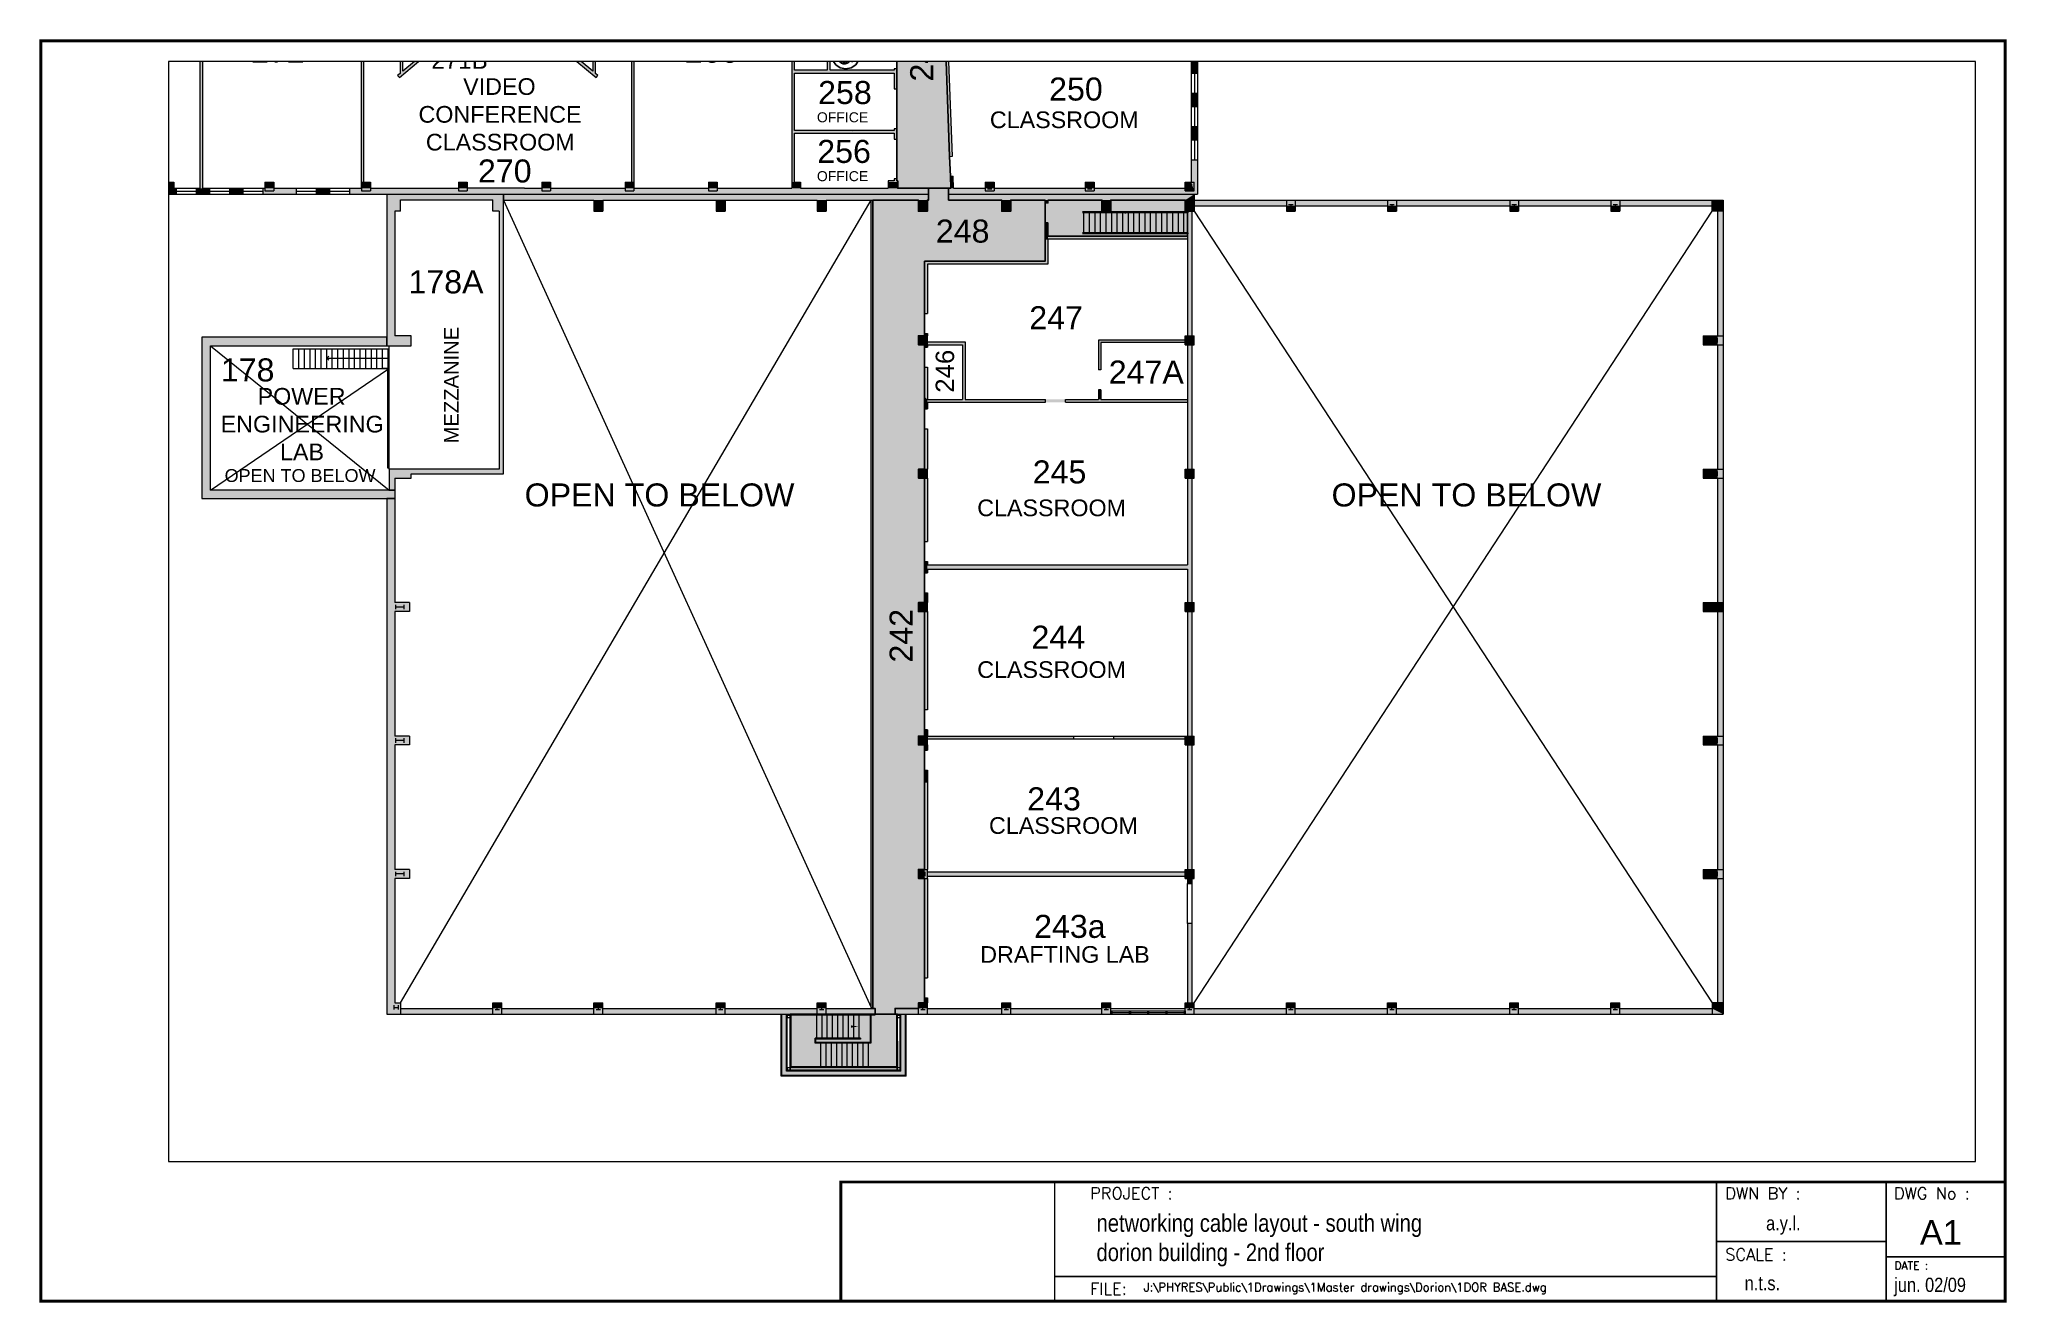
# Paper-space layout 'networking2south' of a CAD drawing. Extents: x 0 to 16.5, y 0 to 10.6.
# The model-space entities are those that its viewports show. They can reach past a viewport. Long polylines and large blocks are cut down to what shows.
import ezdxf

# ---------------------------------------------------------------- set-up
doc = ezdxf.new("R2010")
doc.units = 0
doc.header["$LTSCALE"] = 0.5
doc.header["$MEASUREMENT"] = 0
doc.linetypes.add('Dash', pattern=[6, 3, -3])
doc.linetypes.add('HIDDEN', pattern=[0.375, 0.25, -0.125])
doc.layers.get('0').update_dxf_attribs({"linetype": 'CONTINUOUS'})
for name, color, linetype in [('CORRIDOR HATCH', 253, 'CONTINUOUS'), ('filename', 1, 'CONTINUOUS'), ('Room Names', 7, 'CONTINUOUS'), ('SOLID', 7, 'CONTINUOUS'), ('titleblock', 7, 'CONTINUOUS')]:
    doc.layers.add(name, color=color, linetype=linetype)
for name, color, linetype, lineweight in [('STAIR', 7, 'CONTINUOUS', 0), ('TEXT', 7, 'CONTINUOUS', 0), ('WALL', 7, 'CONTINUOUS', 0), ('WALLS', 7, 'CONTINUOUS', 0)]:
    doc.layers.add(name, color=color, linetype=linetype, lineweight=lineweight)
doc.layers.add('VP', color=6, linetype='CONTINUOUS', plot=False)
doc.styles.add('romans', font='romans.shx')
doc.styles.get("Standard").update_dxf_attribs({"font": 'arial.ttf'})
doc.styles.add('STANDARD 2', font='arial.ttf')
doc.styles.add('Swis721BlkBT', font='swissk.ttf')
doc.styles.add('Swis721BT', font='techl___.ttf')
doc.styles.add('techic', font='arial.ttf')
picture_1 = doc.add_image_def('image3.jpg', size_in_pixel=(338, 188))
pattern_1 = [(0, (7965.8055, 2632.809), (31.999936, 7.999984), [1.32, -22.67995, 1.32, -22.67995, -127.99974]), (0, (7965.8055, 2632.809), (31.999936, 7.999984), [-47.9999, 1.32, -46.6799, 1.32, -22.67995, -55.99989]), (0, (7965.8055, 2632.809), (31.999936, 7.999984), [-119.99976, 1.32, -14.67997, 1.32, -38.67992]), (120, (7977.8055, 2636.809), (-22.928157, 23.712765), [1.32, -22.67995, 1.32, -22.67995, -127.99974]), (120, (7977.8055, 2636.809), (-22.928157, 23.712765), [-47.9999, 1.32, -46.6799, 1.32, -22.67995, -55.99989]), (120, (7977.8055, 2636.809), (-22.928157, 23.712765), [-119.99976, 1.32, -14.67997, 1.32, -38.67992]), (240, (7981.8055, 2652.809), (-9.07178, -31.71275), [1.32, -22.67995, 1.32, -22.67995, -127.99974]), (240, (7981.8055, 2652.809), (-9.07178, -31.71275), [-47.9999, 1.32, -46.6799, 1.32, -22.67995, -55.99989]), (240, (7981.8055, 2652.809), (-9.07178, -31.71275), [-119.99976, 1.32, -14.67997, 1.32, -38.67992])]

psp = doc.layouts.new('networking2south')

# ---------------------------------------------------------------- texts
at = {"layer": 'filename', "insert": (9.261, 0.153), "char_height": 0.07151, "attachment_point": 1, "style": 'romans'}
psp.add_mtext('J:\\\\PHYRES\\\\Public\\\\1Drawings\\\\1Master drawings\\\\Dorion\\\\1DOR BASE.dwg', dxfattribs=at)
at = {"layer": 'titleblock', "color": 1, "style": 'romans'}
for s, height, p in [('PROJECT :', 0.0998, (8.81, 0.855)), ('DWN BY :', 0.0998, (14.143, 0.855)), ('DWG No :', 0.0998, (15.559, 0.855)), ('SCALE :', 0.0998, (14.143, 0.342)), ('DATE :', 0.0665, (15.563, 0.266)), ('FILE:', 0.0998, (8.81, 0.054))]:
    psp.add_text(s, height=height, dxfattribs=at).set_placement(p)
at = {"layer": 'titleblock'}
for s, height, style, p in [('networking cable layout - south wing', 0.14804, 'Swis721BT', (8.864, 0.582)), ('a.y.l.', 0.1197, 'Swis721BT', (14.486, 0.594)), ('A1', 0.206, 'Swis721BlkBT', (15.778, 0.474)), ('dorion building - 2nd floor', 0.14804, 'Swis721BT', (8.864, 0.336)), ('n.t.s.', 0.1197, 'Swis721BT', (14.306, 0.091)), ('jun. 02/09', 0.1197, 'Swis721BT', (15.562, 0.077))]:
    psp.add_text(s, height=height, dxfattribs=dict(at, style=style)).set_placement(p)

msp = doc.modelspace()

# ---------------------------------------------------------------- texts
at = {"layer": 'Room Names', "style": 'STANDARD 2'}
msp.add_text('260', height=18, dxfattribs=at).set_placement((6298.6, 2706))
at = {"layer": 'Room Names', "width": 349.895, "attachment_point": 1, "style": 'STANDARD 2'}
for s, insert, char_height in [('\\pi110.77;VIDEO \\P\\pi30.421;CONFERENCE \\P\\pi43.672;CLASSROOM', (5469.7, 2666.1), 30), ('OFFICE', (6217.1, 2604.8), 18), ('CLASSROOM', (6528.3, 2606.3), 30), ('OFFICE', (6217.1, 2498.9), 18), ('\\pi97.666;POWER \\P\\pi31.209;ENGINEERING \\P\\pi137.99;LAB', (5112.9, 2108.9), 30), ('CLASSROOM', (6505.5, 1908.3), 30), ('CLASSROOM', (6505.5, 1617.4), 30), ('CLASSROOM', (6526.7, 1336.9), 30)]:
    msp.add_mtext(s, dxfattribs=dict(at, insert=insert, char_height=char_height))
at = {"layer": 'Room Names', "insert": (5546.3, 2009.1), "char_height": 26, "width": 349.895, "attachment_point": 1, "rotation": 90, "style": 'STANDARD 2'}
msp.add_mtext('MEZZANINE', dxfattribs=at)
at = {"layer": 'Room Names', "insert": (6485.8, 1105), "char_height": 30, "width": 349.895, "attachment_point": 1}
msp.add_mtext('\\pi25.152;DRAFTING LAB', dxfattribs=at)
at = {"layer": 'TEXT'}
for s, height, style, p in [('280', 41.42, 'STANDARD 2', (4941.4, 2691.1)), ('272', 41.42, 'STANDARD 2', (5198.8, 2694)), ('271A', 31.07, 'STANDARD 2', (5627.8, 2710.3)), ('266', 41.42, 'STANDARD 2', (5979.3, 2694)), ('271B', 31.07, 'STANDARD 2', (5523.3, 2683.1)), ('258', 41.42, 'STANDARD 2', (6219.2, 2619.6)), ('250', 41.42, 'STANDARD 2', (6634.9, 2625.9)), ('256', 41.42, 'STANDARD 2', (6217.7, 2513.7)), ('270', 41.42, 'techic', (5607.1, 2478.5)), ('248', 41.42, 'STANDARD 2', (6431.1, 2370.4)), ('178A', 41.42, 'STANDARD 2', (5482, 2279.1)), ('247', 41.42, 'STANDARD 2', (6599.2, 2214.6)), ('178', 41.42, 'STANDARD 2', (5144.4, 2120.7)), ('247A', 41.42, 'STANDARD 2', (6742.2, 2116.8)), ('245', 41.42, 'STANDARD 2', (6605.4, 1937.2)), ('OPEN TO BELOW', 41.424, 'STANDARD 2', (5691.1, 1895.8)), ('OPEN TO BELOW', 41.424, 'STANDARD 2', (7143.2, 1895.8)), ('244', 41.42, 'STANDARD 2', (6603.2, 1640)), ('243', 41.42, 'STANDARD 2', (6595.5, 1349.2)), ('243a', 41.42, 'STANDARD 2', (6607.9, 1119.8))]:
    msp.add_text(s, height=height, dxfattribs=dict(at, style=style)).set_placement(p)
at = {"layer": 'TEXT', "style": 'STANDARD 2'}
for s, height, p in [('249', 41.42, (6426.3, 2660.1)), ('246', 33.14, (6463.9, 2100.4)), ('242', 41.42, (6389.3, 1615))]:
    msp.add_text(s, height=height, rotation=90, dxfattribs=at).set_placement(p)
at = {"layer": 'TEXT', "insert": (5151.2, 1963), "char_height": 23.172, "width": 321.763, "attachment_point": 1, "style": 'STANDARD 2'}
msp.add_mtext('OPEN TO BELOW', dxfattribs=at)

# ---------------------------------------------------------------- blocks, each defined once
blk = doc.blocks.new('COL1')
at = {"layer": 'WALL'}
for p, q in [((-8, -8), (-8, 8)), ((-8, 8), (8, 8)), ((-4, -4), (-4, 4)), ((-4, 0), (4, 0)), ((4, -4), (4, 4)), ((8, -8), (8, 8)), ((-8, -8), (8, -8))]:
    blk.add_line(p, q, dxfattribs=at)
blk = doc.blocks.new('A$C29E779FC')
for p, q in [((563, 1145), (597, 702)), ((653, 1103), (666, 934)), ((531, 915), (538, 814)), ((597, 702), (926, 702)), ((666, 934), (945, 934)), ((673, 851), (677, 788)), ((945, 851), (673, 851)), ((677, 788), (984, 788)), ((926, 702), (1059, 375)), ((930, 568), (982, 441)), ((945, 934), (945, 851)), ((984, 788), (1107, 487)), ((1059, 375), (1249, 451)), ((1107, 487), (1221, 533)), ((1249, 451), (1221, 533))]:
    blk.add_line(p, q)
at = {"linetype": 'Dash'}
for start, end in [(0, 180), (180, 0)]:
    blk.add_arc((750, 750), 750, start, end, dxfattribs=at)
for centre, radius, start, end in [((639, 1189), 88.1, 279.52961, 210.67771), ((682, 607), 343, 116.09402, 331.00806), ((682, 607), 252, 124.68421, 350.97943)]:
    blk.add_arc(centre, radius, start, end)

# ---------------------------------------------------------------- hatches: boundary and pattern name
at = {"layer": 'CORRIDOR HATCH'}
h = msp.add_hatch(color=256, dxfattribs=at)
h.dxf.hatch_style = 1
h.paths.add_polyline_path([(6168.7, 982.8), (6168.7, 886.8), (6361.9, 886.5), (6361.7, 982.8)])
h.paths.add_polyline_path([(6632.8, 2446.8), (6632.8, 2441.7), (6627.8, 2441.7), (6627.8, 2405.7), (6632.8, 2405.7), (6632.8, 2381.8), (6883.8, 2381.8), (6883.8, 2426.8), (6879.8, 2426.8), (6879.8, 2446.8), (6745.8, 2446.8), (6745.8, 2426.8), (6729.8, 2426.8), (6729.8, 2446.8)])
h.paths.add_polyline_path([(6317.8, 2446.8), (6317.8, 994.8), (6317.8, 992.8), (6321.7, 992.8), (6321.7, 982.8), (6357.7, 982.8), (6357.7, 992.8), (6399.8, 992.8), (6399.8, 1002.8), (6410.8, 1002.8), (6410.8, 1226.8), (6399.8, 1226.8), (6399.8, 1242.8), (6410.8, 1242.8), (6410.8, 1466.8), (6399.8, 1466.8), (6399.8, 1482.8), (6410.8, 1482.8), (6410.8, 1706.8), (6399.8, 1706.8), (6399.8, 1722.8), (6410.8, 1722.8), (6410.8, 1946.8), (6399.8, 1946.8), (6399.8, 1962.8), (6410.8, 1962.8), (6410.8, 2186.8), (6399.8, 2186.8), (6399.8, 2202.8), (6410.8, 2202.8), (6410.8, 2336.8), (6627.8, 2336.8), (6627.8, 2446.8), (6565.8, 2446.8), (6565.8, 2426.8), (6549.8, 2426.8), (6549.8, 2446.8), (6454, 2446.8), (6454, 2468.3), (6418, 2468.3), (6418, 2446.8), (6415.8, 2446.8), (6415.8, 2426.8), (6399.8, 2426.8), (6399.8, 2446.8)])
h.paths.add_polyline_path([(6361, 3008), (6361, 2481.4), (6362.4, 2481.4), (6362.4, 2468.3), (6418, 2468.3), (6458, 2468.3), (6457.2, 2489.6), (6455.8, 2525.5), (6447.3, 2753.3), (6447.3, 2876.8), (6447.3, 3007.3)])
h.paths.add_polyline_path([(6657.8, 3199.3), (6657.8, 3103.3), (6845.8, 3103.3), (6845.8, 3095.3), (6881.8, 3095.3), (6881.8, 3103.3), (6890.8, 3103.3), (6890.8, 3199.3)])
h.paths.add_polyline_path([(5402, 3008), (5402, 2758.1), (5571.8, 2758.1), (5571.8, 2767.3), (5587.8, 2767.3), (5587.8, 2758.1), (5883.5, 2758.1), (5883.5, 3008), (5805.6, 3008), (5805.6, 2834), (5476.5, 2834), (5476.5, 3008)])
h.paths.add_polyline_path([(4630.4, 2973), (4630.4, 2971), (4622.4, 2971), (4622.4, 2935), (4630.4, 2935), (4630.4, 2861), (4836.8, 2861), (4837.3, 3000.3), (5017.8, 3000.3), (5017.8, 3015.1), (5025.3, 3015.1), (5025.3, 3008), (5397.1, 3008), (5481.4, 3008), (5579.6, 3008), (5588.2, 3008), (5800.7, 3008), (5888.4, 3008), (6171.2, 3008), (6188.4, 3008), (6361, 3008), (6447.3, 3007.3), (6890.8, 3007.3), (6890.8, 3095.3), (5933.3, 3095.3), (5933.3, 3129.3), (5873.3, 3129.3), (5873.3, 3095.3), (5761.3, 3095.3), (5761.3, 3129.3), (5701.3, 3129.3), (5701.3, 3095.3), (5023.8, 3095.3), (5023.8, 3086), (5017.8, 3086), (5017.8, 3094), (4739.4, 3094), (4739.4, 2973)])
h.paths.add_polyline_path([(4526.4, 2973), (4526.4, 2781), (4622.4, 2781), (4622.4, 2935), (4622.4, 2973)])
at = {"layer": 'SOLID'}
for points in [[(4837.3, 2962.3), (4844.8, 2962.3), (4844.8, 2973.3), (4853.8, 2973.3), (4853.8, 2992.3), (5020.4, 2992.3), (5020.4, 2983.4), (5106.9, 2983.4), (5106.9, 2468.3), (5099.8, 2468.3), (5099.8, 2457.3), (5123.8, 2457.3), (5123.8, 2468.3), (5111.8, 2468.3), (5111.8, 2983.4), (5397.1, 2983.4), (5397.1, 2978.2), (5402, 2978.2), (5402, 3008), (5397.1, 3008), (5397.1, 2988.3), (5025.3, 2988.3), (5025.3, 3015.1), (5017.8, 3015.1), (5017.8, 3000.3), (4837.3, 3000.3)], [(5407.1, 2758.1), (5402, 2758.1), (5402, 2906.3), (5397.1, 2906.3), (5397.1, 2468.3), (5397.8, 2468.3), (5397.8, 2479.3), (5402, 2479.3), (5402, 2753.3), (5407.1, 2753.3)], [(5888.4, 2854), (5883.5, 2854), (5883.5, 2758.1), (5880.9, 2758.1), (5880.9, 2753.3), (5883.5, 2753.3), (5883.5, 2479.3), (5887.8, 2479.3), (5887.8, 2468.3), (5888.4, 2468.3)], [(5717.3, 2753.3), (5819.9, 2667.2), (5823, 2671), (5818.6, 2674.7), (5818.6, 2753.3), (5843.9, 2753.3), (5843.9, 2758.1), (5810.9, 2758.1), (5810.9, 2753.3), (5813.7, 2753.3), (5813.7, 2750.6), (5813.7, 2678.8), (5724.9, 2753.3), (5773.9, 2753.3), (5773.9, 2758.1), (5729.8, 2758.1), (5724.7, 2758.1), (5687.7, 2758.1), (5587.8, 2758.1), (5587.8, 2767.3), (5571.8, 2767.3), (5571.8, 2758.1), (5514.8, 2758.1), (5514.8, 2753.3), (5560.6, 2753.3), (5471.9, 2678.8), (5471.9, 2753.3), (5477.7, 2753.3), (5477.7, 2758.1), (5444.2, 2758.1), (5444.2, 2753.3), (5467, 2753.3), (5467, 2674.7), (5462.6, 2671), (5465.7, 2667.2), (5568.2, 2753.3)], [(5653.3, 2446.8), (5653.3, 2457.3), (5443.3, 2457.3), (5443.3, 2200.3), (5443.3, 2184.8), (5486.7, 2184.8), (5486.7, 2202.8), (5457.8, 2202.8), (5457.8, 2426.7), (5467.8, 2426.7), (5467.8, 2447.6), (5633.8, 2447.6), (5633.8, 2426.7), (5645.3, 2426.7), (5645.3, 1962.8), (5447.4, 1962.8), (5447.4, 1925.4), (5457.8, 1925.4), (5457.8, 1946.8), (5486.7, 1946.8), (5486.7, 1954.7), (5653.3, 1954.7)], [(6418, 2457.3), (5653.3, 2457.3), (5653.3, 2446.8), (5815.8, 2446.8), (5815.8, 2426.8), (5831.8, 2426.8), (5831.8, 2446.8), (6035.8, 2446.8), (6057.8, 2446.8), (6217.8, 2446.8), (6217.8, 2426.8), (6233.8, 2426.8), (6233.8, 2446.8), (6399.8, 2446.8), (6399.8, 2426.8), (6415.8, 2426.8), (6415.8, 2446.8), (6418, 2446.8)], [(5443.3, 2184.8), (5443.3, 2200.3), (5110.2, 2200.3), (5110.2, 1909.9), (5443.3, 1909.9), (5457.8, 1909.9), (5457.8, 1925.4), (5447.4, 1925.4), (5125.6, 1925.4), (5125.6, 2184.8)], [(5443.3, 982.8), (5467.8, 982.8), (5467.8, 1002.8), (5457.8, 1002.8), (5457.8, 1226.8), (5483.8, 1226.8), (5483.8, 1242.8), (5457.8, 1242.8), (5457.8, 1466.8), (5483.8, 1466.8), (5483.8, 1482.8), (5457.8, 1482.8), (5457.8, 1706.8), (5483.8, 1706.8), (5483.8, 1722.8), (5457.8, 1722.8), (5457.8, 1909.9), (5443.3, 1909.9)], [(6781.1, 988.8), (6779.1, 988.8), (6779.1, 982.8), (6781.1, 982.8)], [(6813.8, 988.8), (6811.8, 988.8), (6811.8, 982.8), (6813.8, 982.8)], [(6846.8, 988.8), (6844.8, 988.8), (6844.8, 982.8), (6846.8, 982.8)], [(6879.8, 988.8), (6877.8, 988.8), (6877.8, 982.8), (6879.8, 982.8)]]:
    msp.add_hatch(color=256, dxfattribs=at).paths.add_polyline_path(points)
h = msp.add_hatch(color=256, dxfattribs=at)
h.paths.add_polyline_path([(6188.4, 3008), (6171.2, 3008), (6171.2, 2988.3), (5888.4, 2988.3), (5888.4, 3008), (5883.5, 3008), (5883.5, 2982.5), (5888.4, 2982.5), (5888.4, 2983.4), (6171.8, 2983.4), (6171.8, 2901.5), (5888.4, 2901.5), (5888.4, 2945.5), (5883.5, 2945.5), (5883.5, 2891), (5888.4, 2891), (5888.4, 2896.6), (6171.8, 2896.6), (6171.8, 2767.3), (6171.8, 2767.3), (6171.8, 2758.3), (6171.8, 2758.3), (6171.8, 2753.3), (6171.8, 2694.3), (6176.7, 2697.3), (6176.7, 2753.3), (6187.8, 2753.3), (6189.3, 2753.3), (6190.7, 2753.3), (6190.7, 2758.1), (6189.7, 2758.1), (6187.8, 2758.1), (6187.8, 2767.3), (6176.7, 2767.3), (6176.7, 2976.3), (6356.1, 2976.3), (6356.1, 2826.6), (6242.3, 2826.6), (6242.3, 2821.1), (6356.1, 2821.1), (6356.1, 2797.8), (6361, 2797.8), (6361, 3008), (6356.1, 3008), (6356.1, 2988.3), (6188.4, 2988.3)])
h.paths.add_polyline_path([(6176.7, 2675.4), (6356.1, 2675.4), (6356.1, 2646.9), (6361, 2646.9), (6361, 2683), (6356.1, 2683), (6356.1, 2680.3), (6240.7, 2680.3), (6240.7, 2753.3), (6356.1, 2753.3), (6356.1, 2720), (6361, 2720), (6361, 2760.8), (6356.1, 2760.8), (6356.1, 2758.1), (6227.7, 2758.1), (6227.7, 2753.3), (6235.8, 2753.3), (6235.8, 2680.3), (6176.7, 2680.3), (6176.7, 2697.3), (6171.8, 2694.3), (6171.8, 2468.3), (6037.8, 2468.3), (6037.8, 2463.3), (6021.8, 2463.3), (6021.8, 2468.3), (5981.8, 2468.3), (5976.8, 2468.3), (5887.8, 2468.3), (5887.8, 2463.3), (5871.8, 2463.3), (5871.8, 2468.3), (5737.8, 2468.3), (5737.8, 2463.3), (5721.8, 2463.3), (5721.8, 2468.3), (5690.8, 2468.3), (5587.8, 2468.3), (5587.8, 2463.3), (5571.8, 2463.3), (5571.8, 2468.3), (5413.8, 2468.3), (5413.8, 2463.3), (5397.8, 2463.3), (5397.8, 2468.3), (5375.8, 2468.3), (5375.8, 2457.3), (6418, 2457.3), (6418, 2468.3), (6362.4, 2468.3), (6362.4, 2481.4), (6361, 2481.4), (6361, 2484.8), (6356.1, 2484.8), (6356.1, 2481.4), (6345.1, 2481.4), (6345.1, 2468.3), (6187.8, 2468.3), (6187.8, 2479.3), (6176.7, 2479.3), (6176.7, 2567.2), (6356.1, 2567.2), (6356.1, 2556.7), (6361, 2556.7), (6361, 2575), (6356.1, 2575), (6356.1, 2572.1), (6176.7, 2572.1)])
h = msp.add_hatch(color=256, dxfattribs=at)
h.paths.add_polyline_path([(6357.7, 992.8), (6357.7, 982.8), (6399.8, 982.8), (6399.8, 992.8)])
h.paths.add_polyline_path([(6415.8, 982.8), (6415.8, 1002.8), (6399.8, 1002.8), (6399.8, 982.8)])
h.paths.add_polyline_path([(6549.8, 982.8), (6549.8, 992.8), (6415.8, 992.8), (6415.8, 982.8)])
h.paths.add_polyline_path([(6565.8, 982.8), (6565.8, 1002.8), (6549.8, 1002.8), (6549.8, 982.8)])
h.paths.add_polyline_path([(6570.4, 992.8), (6565.8, 992.8), (6565.8, 982.8), (6570.4, 982.8)])
h = msp.add_hatch(color=256, dxfattribs=at)
h.paths.add_polyline_path([(6729.8, 992.8), (6565.8, 992.8), (6565.8, 982.8), (6729.8, 982.8)])
h.paths.add_polyline_path([(6745.8, 995.8), (6733, 995.8), (6733, 1002.8), (6729.8, 1002.8), (6729.8, 982.8), (6745.8, 982.8), (6745.8, 988.8)])
h.paths.add_polyline_path([(6895.8, 1002.8), (6879.8, 1002.8), (6879.8, 982.8), (6895.8, 982.8)])
h.paths.add_polyline_path([(7061.8, 992.8), (6895.8, 992.8), (6895.8, 982.8), (7061.8, 982.8)])
at = {"layer": 'WALL'}
h = msp.add_hatch(dxfattribs=at)
h.set_pattern_fill('FP1_2', color=256, scale=0.03937, style=0, pattern_type=2)
h.set_pattern_definition(pattern_1)
h.paths.add_polyline_path([(6176.7, 2676.1), (6176, 2676.1), (6176, 2571.4), (6176.7, 2571.4), (6176.7, 2572.1), (6176.7, 2675.4)], flags=0)
h = msp.add_hatch(dxfattribs=at)
h.set_pattern_fill('FP1_2', color=256, scale=0.03937, style=0, pattern_type=2)
h.set_pattern_definition(pattern_1)
h.paths.add_polyline_path([(6356.1, 2571.4), (6356.1, 2572.1), (6176.7, 2572.1), (6176.7, 2571.4)], flags=0)
msp.add_hatch(color=256, dxfattribs=at).paths.add_polyline_path([(6747.8, 988.8), (6745.8, 988.8), (6745.8, 982.8), (6747.8, 982.8)])

# ---------------------------------------------------------------- linework, layer by layer
at = {"layer": 'CORRIDOR HATCH'}
for points in [[(6361, 3008), (6361, 2481.4), (6362.4, 2481.4), (6362.4, 2468.3), (6418, 2468.3), (6458, 2468.3), (6457.2, 2489.6), (6455.8, 2525.5), (6447.3, 2753.3), (6447.3, 2876.8), (6447.3, 3007.3)], [(6317.8, 2446.8), (6317.8, 994.8), (6317.8, 992.8), (6321.7, 992.8), (6321.7, 982.8), (6357.7, 982.8), (6357.7, 992.8), (6399.8, 992.8), (6399.8, 1002.8), (6410.8, 1002.8), (6410.8, 1226.8), (6399.8, 1226.8), (6399.8, 1242.8), (6410.8, 1242.8), (6410.8, 1466.8), (6399.8, 1466.8), (6399.8, 1482.8), (6410.8, 1482.8), (6410.8, 1706.8), (6399.8, 1706.8), (6399.8, 1722.8), (6410.8, 1722.8), (6410.8, 1946.8), (6399.8, 1946.8), (6399.8, 1962.8), (6410.8, 1962.8), (6410.8, 2186.8), (6399.8, 2186.8), (6399.8, 2202.8), (6410.8, 2202.8), (6410.8, 2336.8), (6627.8, 2336.8), (6627.8, 2446.8), (6565.8, 2446.8), (6565.8, 2426.8), (6549.8, 2426.8), (6549.8, 2446.8), (6454, 2446.8), (6454, 2468.3), (6418, 2468.3), (6418, 2446.8), (6415.8, 2446.8), (6415.8, 2426.8), (6399.8, 2426.8), (6399.8, 2446.8)], [(6632.8, 2446.8), (6632.8, 2441.7), (6627.8, 2441.7), (6627.8, 2405.7), (6632.8, 2405.7), (6632.8, 2381.8), (6883.8, 2381.8), (6883.8, 2426.8), (6879.8, 2426.8), (6879.8, 2446.8), (6745.8, 2446.8), (6745.8, 2426.8), (6729.8, 2426.8), (6729.8, 2446.8)], [(6168.7, 982.8), (6168.7, 886.8), (6361.9, 886.5), (6361.7, 982.8)]]:
    msp.add_lwpolyline(points, close=True, dxfattribs=at)
at = {"layer": 'SOLID'}
for p, q in [((5653.3, 2446.8), (5653.3, 2457.3)), ((5443.3, 2200.3), (5443.3, 2184.8)), ((5447.4, 1925.4), (5457.8, 1925.4)), ((5443.3, 1909.9), (5457.8, 1909.9))]:
    msp.add_line(p, q, dxfattribs=at)
for points in [[(6455.8, 2525.5), (6460.8, 2525.7), (6447.4, 2750.7), (6452.3, 2753.3)], [(6890.8, 2699.3), (6901.8, 2699.3), (6890.8, 2675.3), (6901.8, 2675.3)], [(6890.8, 2639.3), (6901.8, 2639.3), (6890.8, 2615.3), (6901.8, 2615.3)], [(6890.8, 2555.3), (6901.8, 2555.3), (6890.8, 2579.3), (6901.8, 2579.3)], [(6890.8, 2519.3), (6901.8, 2519.3), (6890.3, 2457.3), (6901.8, 2457.3)], [(5043.8, 2479.3), (5059.8, 2479.3), (5043.8, 2468.3), (5059.8, 2468.3)], [(5223.8, 2479.3), (5239.8, 2479.3), (5223.8, 2468.3), (5239.8, 2468.3)], [(5397.8, 2479.3), (5413.8, 2479.3), (5397.8, 2468.3), (5413.8, 2468.3)], [(5571.8, 2479.3), (5587.8, 2479.3), (5571.8, 2468.3), (5587.8, 2468.3)], [(5721.8, 2479.3), (5737.8, 2479.3), (5721.8, 2468.3), (5737.8, 2468.3)], [(5871.8, 2479.3), (5887.8, 2479.3), (5871.8, 2468.3), (5887.8, 2468.3)], [(6021.8, 2479.3), (6037.8, 2479.3), (6021.8, 2468.3), (6037.8, 2468.3)], [(6171.8, 2479.3), (6187.8, 2479.3), (6171.8, 2468.3), (6187.8, 2468.3)], [(6345.8, 2479.3), (6361.8, 2479.3), (6345.8, 2468.3), (6361.8, 2468.3)], [(6458, 2468.3), (6463, 2468.3), (6457.2, 2489.6), (6462.2, 2489.7)], [(6519.8, 2479.3), (6535.8, 2479.3), (6519.8, 2468.3), (6535.8, 2468.3)], [(6699.8, 2479.3), (6715.8, 2479.3), (6699.8, 2468.3), (6715.8, 2468.3)], [(6879.8, 2479.3), (6890.8, 2479.3), (6879.8, 2463.3), (6895.8, 2463.3)], [(5039.8, 2468.3), (5063.8, 2468.3), (5039.8, 2457.3), (5063.8, 2457.3)], [(5123.8, 2468.3), (5099.8, 2468.3), (5123.8, 2457.3), (5099.8, 2457.3)], [(5159.8, 2468.3), (5183.8, 2468.3), (5159.8, 2457.3), (5183.8, 2457.3)], [(5279.8, 2468.3), (5279.8, 2457.3), (5219.8, 2468.3), (5219.8, 2457.3)], [(5315.8, 2468.3), (5339.8, 2468.3), (5315.8, 2457.3), (5339.8, 2457.3)], [(5375.8, 2468.3), (5375.8, 2457.3), (5836.8, 2468.3), (5837, 2457.3)], [(5815.8, 2426.8), (5831.8, 2426.8), (5815.8, 2446.8), (5831.8, 2446.8)], [(6218.5, 2468.3), (6222.7, 2457.3), (5836.8, 2468.3), (5837, 2457.3)], [(6035.8, 2426.8), (6051.8, 2426.8), (6035.8, 2446.8), (6051.8, 2446.8)], [(6217.8, 2426.8), (6233.8, 2426.8), (6217.8, 2446.8), (6233.8, 2446.8)], [(6218.5, 2468.3), (6222.7, 2457.3), (6418, 2468.3), (6418, 2457.3)], [(6314.8, 1968.2), (6317.8, 1971.7), (6314.8, 2446.8), (6317.8, 2446.8)], [(6399.8, 2426.8), (6415.8, 2426.8), (6399.8, 2446.8), (6415.8, 2446.8)], [(6454, 2468.3), (6454, 2457.3), (6890.4, 2468.4), (6890.3, 2457.3)], [(6454, 2446.8), (6454, 2457.3), (6879.8, 2446.8), (6895.8, 2457.3)], [(6549.8, 2426.8), (6565.8, 2426.8), (6549.8, 2446.8), (6565.8, 2446.8)], [(6627.8, 2441.7), (6627.8, 2446.8), (6632.8, 2441.7), (6632.8, 2446.8)], [(6729.8, 2446.8), (6729.8, 2426.8), (6745.8, 2446.8), (6745.8, 2426.8)], [(6879.8, 2446.8), (6879.8, 2426.8), (6895.8, 2457.3), (6895.8, 2426.8)], [(7827.8, 2446.8), (7827.8, 2436.8), (6895.8, 2446.8), (6895.8, 2436.8)], [(7827.8, 2446.8), (7847.8, 2446.8), (7827.8, 2426.8), (7847.8, 2426.8)], [(6883.8, 2202.8), (6891.8, 2202.8), (6883.8, 2426.8), (6891.8, 2426.8)], [(7061.8, 2426.8), (7061.8, 2436.8), (7077.8, 2426.8), (7077.8, 2436.8)], [(7243.8, 2436.8), (7243.8, 2426.8), (7259.8, 2436.8), (7259.8, 2426.8)], [(7463.8, 2436.8), (7463.8, 2426.8), (7479.8, 2436.8), (7479.8, 2426.8)], [(7645.8, 2436.8), (7645.8, 2426.8), (7661.8, 2436.8), (7661.8, 2426.8)], [(7837.8, 1722.8), (7847.8, 1722.8), (7837.8, 2426.8), (7847.8, 2426.8)], [(6627.8, 2405.7), (6627.8, 2403.7), (6632.8, 2405.7), (6632.8, 2403.7)], [(6627.8, 2376.8), (6627.8, 2383.8), (6632.8, 2376.8), (6632.8, 2383.8)], [(6627.8, 2336.8), (6632.8, 2331.8), (6627.8, 2376.8), (6632.8, 2376.8)], [(6883.8, 2381.8), (6883.8, 2376.8), (6632.8, 2381.8), (6632.8, 2376.8)], [(6410.8, 2242.9), (6415.8, 2242.9), (6410.8, 2336.8), (6415.8, 2331.8)], [(6410.8, 2336.8), (6415.8, 2331.8), (6627.8, 2336.8), (6632.8, 2331.8)], [(6399.8, 2202.8), (6399.8, 2186.8), (6415.8, 2202.8), (6415.8, 2186.8)], [(6410.8, 2206.9), (6415.8, 2206.9), (6410.8, 2202.8), (6415.8, 2202.8)], [(6879.8, 2202.8), (6879.8, 2186.8), (6895.8, 2202.8), (6895.8, 2186.8)], [(7811.8, 2202.8), (7811.8, 2186.8), (7837.8, 2202.8), (7837.8, 2186.8)], [(6410.8, 2182.6), (6410.8, 2186.8), (6415.8, 2182.6), (6415.8, 2186.8)], [(6478.8, 2186.8), (6483.8, 2191.8), (6415.8, 2186.8), (6415.8, 2191.8)], [(6478.8, 2088.3), (6483.8, 2088.3), (6478.8, 2186.8), (6483.8, 2191.8)], [(6723.8, 2141.6), (6727.8, 2141.6), (6723.8, 2194.8), (6727.8, 2190.8)], [(6723.8, 2194.8), (6727.8, 2190.8), (6879.8, 2194.8), (6879.8, 2190.8)], [(6883.8, 2128), (6891.8, 2129.1), (6883.8, 2186.8), (6891.8, 2186.8)], [(6410.8, 2093.5), (6415.8, 2088.3), (6410.8, 2146.6), (6415.8, 2146.6)], [(6883.8, 1962.8), (6891.8, 1962.8), (6883.8, 2128), (6891.8, 2129.1)], [(6415.8, 2071.4), (6410.8, 2071.4), (6415.8, 2088.3), (6410.8, 2093.5)], [(6723.8, 2088.3), (6723.8, 2105.6), (6727.8, 2088.3), (6727.8, 2105.6)], [(6415.8, 2083.3), (6415.8, 2088.3), (6883.8, 2083.3), (6883.8, 2088.3)], [(6415.8, 1962.8), (6410.8, 1962.8), (6415.8, 2035.4), (6410.8, 2035.4)], [(6314.8, 1323.7), (6317.8, 1321.4), (6314.8, 1968.2), (6317.8, 1971.7)], [(6399.8, 1962.8), (6399.8, 1946.8), (6415.8, 1962.8), (6415.8, 1946.8)], [(6879.8, 1962.8), (6895.8, 1962.8), (6879.8, 1946.8), (6895.8, 1946.8)], [(7811.8, 1962.8), (7811.8, 1946.8), (7837.8, 1962.8), (7837.8, 1946.8)], [(6410.8, 1833), (6415.8, 1833), (6410.8, 1946.8), (6415.8, 1946.8)], [(6883.8, 1722.8), (6891.8, 1722.8), (6883.8, 1946.8), (6891.8, 1946.8)], [(6410.8, 1797), (6410.8, 1776.5), (6415.8, 1797), (6415.8, 1776.5)], [(6415.8, 1790.8), (6415.8, 1782.8), (6883.8, 1790.8), (6883.8, 1782.8)], [(6410.8, 1740.5), (6410.8, 1722.8), (6415.8, 1740.5), (6415.8, 1722.8)], [(6399.8, 1722.8), (6399.8, 1706.8), (6415.8, 1722.8), (6415.8, 1706.8)], [(6410.8, 1530.2), (6415.8, 1530.2), (6410.8, 1706.8), (6415.8, 1706.8)], [(6895.8, 1722.8), (6895.8, 1706.8), (6879.8, 1722.8), (6879.8, 1706.8)], [(6883.8, 1482.8), (6891.8, 1482.8), (6883.8, 1706.8), (6891.8, 1706.8)], [(7811.8, 1722.8), (7811.8, 1706.8), (7847.8, 1722.8), (7847.8, 1706.8)], [(7837.8, 1002.8), (7847.8, 1002.8), (7837.8, 1706.8), (7847.8, 1706.8)], [(6410.8, 1494.2), (6410.8, 1482.8), (6415.8, 1494.2), (6415.8, 1482.8)], [(6399.8, 1466.8), (6399.8, 1482.8), (6415.8, 1466.8), (6415.8, 1482.8)], [(6410.8, 1457.5), (6410.8, 1466.8), (6415.8, 1457.5), (6415.8, 1466.8)], [(6415.8, 1482.8), (6415.8, 1477.8), (6679, 1482.8), (6679, 1477.8)], [(6879.8, 1482.8), (6879.8, 1477.8), (6751, 1482.8), (6751, 1477.8)], [(6895.8, 1466.8), (6879.8, 1466.8), (6895.8, 1482.8), (6879.8, 1482.8)], [(6883.8, 1242.8), (6891.8, 1242.8), (6883.8, 1466.8), (6891.8, 1466.8)], [(7811.8, 1482.8), (7811.8, 1466.8), (7837.8, 1482.8), (7837.8, 1466.8)], [(6410.8, 1421.5), (6410.8, 1399.1), (6415.8, 1421.5), (6415.8, 1399.1)], [(6410.8, 1048), (6415.8, 1048), (6410.8, 1399.1), (6415.8, 1399.1)], [(6314.8, 994.8), (6317.8, 992.8), (6314.8, 1323.7), (6317.8, 1321.4)], [(6399.8, 1242.8), (6399.8, 1226.8), (6410.8, 1242.8), (6410.8, 1226.8)], [(6895.8, 1242.8), (6879.8, 1242.8), (6895.8, 1226.8), (6879.8, 1226.8)], [(7811.8, 1242.8), (7811.8, 1226.8), (7837.8, 1242.8), (7837.8, 1226.8)], [(6415.8, 1238.7), (6415.8, 1230.7), (6883.8, 1238.7), (6883.8, 1230.7)], [(6883.8, 1217.8), (6891.8, 1217.8), (6883.8, 1226.8), (6891.8, 1226.8)], [(6883.8, 1002.8), (6891.8, 1002.8), (6883.8, 1145.8), (6891.8, 1145.8)], [(5467.8, 982.8), (5467.8, 992.8), (6321.7, 982.8), (6321.7, 992.8)], [(5633.8, 1002.8), (5649.8, 1002.8), (5633.8, 992.8), (5649.8, 992.8)], [(5815.8, 1002.8), (5831.8, 1002.8), (5815.8, 992.8), (5831.8, 992.8)], [(6035.8, 1002.8), (6051.8, 1002.8), (6035.8, 992.8), (6051.8, 992.8)], [(6217.8, 1002.8), (6233.8, 1002.8), (6217.8, 992.8), (6233.8, 992.8)], [(6399.8, 1002.8), (6399.8, 992.8), (6415.8, 1002.8), (6415.8, 992.8)], [(6410.8, 1012), (6415.8, 1012), (6410.8, 1002.8), (6415.8, 1002.8)], [(6549.8, 1002.8), (6549.8, 992.8), (6565.8, 1002.8), (6565.8, 992.8)], [(6729.8, 1002.8), (6745.8, 1002.8), (6729.8, 992.8), (6745.8, 992.8)], [(6879.8, 1002.8), (6895.8, 1002.8), (6879.8, 992.8), (6895.8, 992.8)], [(7827.8, 992.8), (7847.8, 982.8), (7004.7, 992.8), (7003.2, 982.8)], [(7061.8, 1002.8), (7077.8, 1002.8), (7061.8, 992.8), (7077.8, 992.8)], [(7243.8, 1002.8), (7259.8, 1002.8), (7243.8, 992.8), (7259.8, 992.8)], [(7463.8, 1002.8), (7479.8, 1002.8), (7463.8, 992.8), (7479.8, 992.8)], [(7645.8, 1002.8), (7661.8, 1002.8), (7645.8, 992.8), (7661.8, 992.8)], [(7827.8, 1002.8), (7827.8, 992.8), (7847.8, 1002.8), (7847.8, 982.8)], [(6162.2, 982.8), (6152.7, 982.8), (6162.2, 880.3), (6152.7, 870.8)], [(6368.2, 880.3), (6377.7, 870.8), (6368.2, 982.8), (6377.7, 982.8)], [(6162.2, 880.3), (6152.7, 870.8), (6368.2, 880.3), (6377.7, 870.8)]]:
    msp.add_solid(points, dxfattribs=at)
at = {"layer": 'STAIR'}
for p, q in [((6890.8, 2735.3), (6890.8, 2699.3)), ((6901.8, 2735.3), (6901.8, 2699.3)), ((6890.8, 2675.3), (6890.8, 2639.3)), ((6901.8, 2675.3), (6901.8, 2639.3)), ((6890.8, 2615.3), (6890.8, 2579.3)), ((6901.8, 2615.3), (6901.8, 2579.3)), ((6890.8, 2555.3), (6890.8, 2519.3)), ((6901.8, 2555.3), (6901.8, 2519.3)), ((5003.8, 2468.3), (5039.8, 2468.3)), ((5003.8, 2457.3), (5039.8, 2457.3)), ((5063.8, 2468.3), (5099.8, 2468.3)), ((5063.8, 2457.3), (5099.8, 2457.3)), ((5123.8, 2468.3), (5159.8, 2468.3)), ((5123.8, 2457.3), (5159.8, 2457.3)), ((5183.8, 2468.3), (5219.8, 2468.3)), ((5183.8, 2457.3), (5219.8, 2457.3)), ((5279.8, 2468.3), (5315.8, 2468.3)), ((5279.8, 2457.3), (5315.8, 2457.3)), ((5339.8, 2468.3), (5375.8, 2468.3)), ((5339.8, 2457.3), (5375.8, 2457.3)), ((5495.8, 2457.3), (5531.8, 2457.3)), ((6113.8, 2457.3), (6161.8, 2457.3)), ((6209.8, 2457.3), (6329.8, 2457.3)), ((6314.8, 994.8), (6314.8, 2446.8)), ((6317.8, 994.8), (6317.8, 2446.8)), ((6885.2, 2426), (6694.8, 2426)), ((6885.2, 2424), (6694.8, 2424)), ((6696.9, 2424), (6696.9, 2388)), ((6706.9, 2424), (6706.9, 2388)), ((6716.9, 2424), (6716.9, 2388)), ((6726.9, 2424), (6726.9, 2388)), ((6736.9, 2424), (6736.9, 2388)), ((6746.9, 2424), (6746.9, 2388)), ((6756.9, 2424), (6756.9, 2388)), ((6766.9, 2424), (6766.9, 2388)), ((6771.5, 2424), (6771.5, 2422.7)), ((6776.9, 2424), (6776.9, 2388)), ((6786.9, 2424), (6786.9, 2388)), ((6796.9, 2424), (6796.9, 2388)), ((6806.9, 2424), (6806.9, 2388)), ((6816.9, 2424), (6816.9, 2388)), ((6826.9, 2424), (6826.9, 2388)), ((6836.9, 2424), (6836.9, 2388)), ((6846.9, 2424), (6846.9, 2388)), ((6856.9, 2424), (6856.9, 2388)), ((6866.9, 2424), (6866.9, 2388)), ((6876.9, 2424), (6876.9, 2388)), ((6885.2, 2424), (6885.2, 2426)), ((6627.8, 2403.7), (6627.8, 2383.8)), ((6630.3, 2403.7), (6630.3, 2383.8)), ((6632.8, 2403.7), (6632.8, 2383.8)), ((6885.2, 2388), (6694.8, 2388)), ((6885.2, 2386), (6694.8, 2386)), ((6885.2, 2386), (6885.2, 2388)), ((5274.7, 2179.4), (5274.7, 2179.6)), ((5274.7, 2179.4), (5434.5, 2179.4)), ((5274.7, 2144), (5274.7, 2179.4)), ((5284.8, 2144), (5284.8, 2179.4)), ((5294.8, 2144), (5294.8, 2179.4)), ((5304.9, 2144), (5304.9, 2179.4)), ((5314.9, 2144), (5314.9, 2179.4)), ((5324.9, 2144), (5324.9, 2179.4)), ((5335, 2144), (5335, 2179.4)), ((5338.5, 2166.2), (5335, 2162.6)), ((5338.5, 2159.1), (5335, 2162.6)), ((5335, 2162.6), (5445.4, 2162.6)), ((5345, 2144), (5345, 2179.4)), ((5355.1, 2144), (5355.1, 2179.4)), ((5365.1, 2144), (5365.1, 2179.4)), ((5375.1, 2144), (5375.1, 2179.4)), ((5385.2, 2144), (5385.2, 2179.4)), ((5395.2, 2144), (5395.2, 2179.4)), ((5405.2, 2144), (5405.2, 2179.4)), ((5415.3, 2144), (5415.3, 2179.4)), ((5425.3, 2144), (5425.3, 2179.4)), ((5434.5, 2179.4), (5445.4, 2179.4)), ((5435.4, 2179.4), (5445.4, 2179.4)), ((5435.4, 2144), (5435.4, 2179.4)), ((5445.4, 2144), (5445.4, 2179.4)), ((5274.7, 2143.9), (5274.7, 2144)), ((5274.7, 2144), (5434.5, 2144)), ((5445.4, 2144), (5434.5, 2144)), ((5435.4, 2144), (5445.4, 2144)), ((5445.8, 2142.2), (5444.1, 2142.2)), ((5444.1, 2142.2), (5444.1, 1965.2)), ((5445.8, 1965.2), (5445.8, 2142.2)), ((5444.1, 1965.2), (5445.8, 1965.2)), ((6314.8, 994.8), (6314.8, 992.8)), ((6317.8, 994.8), (6317.8, 992.8)), ((6154.2, 872.3), (6154.2, 982.8)), ((6162.2, 880.3), (6162.2, 982.8)), ((6368.2, 880.3), (6368.2, 982.8)), ((6376.2, 872.3), (6376.2, 982.8)), ((6213.7, 930.3), (6213.7, 939.3)), ((6295.2, 939.3), (6213.7, 939.3)), ((6314.2, 930.3), (6213.7, 930.3)), ((6215.2, 931.8), (6215.2, 937.8)), ((6295.2, 937.8), (6215.2, 937.8)), ((6312.7, 931.8), (6215.2, 931.8)), ((6361.7, 886.8), (6168.7, 886.8)), ((6359.7, 872.3), (6154.2, 872.3)), ((6359.7, 880.3), (6162.2, 880.3)), ((6368.2, 880.3), (6359.7, 880.3)), ((6376.2, 872.3), (6359.7, 872.3))]:
    msp.add_line(p, q, dxfattribs=at)
at = {"layer": 'STAIR', "linetype": 'HIDDEN'}
for p, q in [((5467.8, 1002.8), (6314.8, 2446.8)), ((5653.3, 2446.8), (6314.8, 994.8)), ((6895.8, 1002.8), (7827.8, 2426.8)), ((6895.8, 2426.8), (7827.8, 1002.8)), ((5125.6, 2184.8), (5447.4, 1925.4)), ((5125.6, 1925.4), (5444.1, 2142.2))]:
    msp.add_line(p, q, dxfattribs=at)
at = {"layer": 'STAIR', "linetype": 'Continuous'}
for p, q in [((6168.7, 982.8), (6168.7, 886.8)), ((6170.2, 981.3), (6170.2, 888.3)), ((6170.2, 981.3), (6321.7, 981.3)), ((6216.2, 981.3), (6216.2, 939.3)), ((6225.7, 981.3), (6225.7, 939.3)), ((6235.2, 981.3), (6235.2, 939.3)), ((6244.7, 981.3), (6244.7, 939.3)), ((6254.2, 981.3), (6254.2, 939.3)), ((6263.7, 981.3), (6263.7, 939.3)), ((6273.2, 981.3), (6273.2, 939.3)), ((6282.7, 981.3), (6282.7, 939.3)), ((6292.2, 981.3), (6292.2, 939.3)), ((6312.7, 981.3), (6312.7, 931.8)), ((6314.2, 981.3), (6314.2, 930.3)), ((6360.2, 982.8), (6360.2, 888.3)), ((6361.7, 982.8), (6361.7, 886.8)), ((6223.7, 930.3), (6223.7, 888.3)), ((6233.2, 930.3), (6233.2, 888.3)), ((6242.7, 930.3), (6242.7, 888.3)), ((6252.2, 930.3), (6252.2, 888.3)), ((6261.7, 930.3), (6261.7, 888.3)), ((6271.2, 930.3), (6271.2, 888.3)), ((6280.7, 930.3), (6280.7, 888.3)), ((6290.2, 930.3), (6290.2, 888.3)), ((6295.2, 939.3), (6295.2, 937.8)), ((6299.7, 930.3), (6299.7, 888.3)), ((6309.2, 930.3), (6309.2, 888.3)), ((6170.2, 888.3), (6360.2, 888.3)), ((6302.7, 888.3), (6302.7, 886.8))]:
    msp.add_line(p, q, dxfattribs=at)
at = {"layer": 'TEXT'}
msp.add_lwpolyline([(5494, 2726), (5522.8, 2699.1)], dxfattribs=at)
at = {"layer": 'WALL'}
for p, q in [((5106.9, 2983.4), (5106.9, 2468.3)), ((5111.8, 2468.3), (5111.8, 2983.4)), ((5397.1, 2906.3), (5397.1, 2468.3)), ((5888.4, 2468.3), (5888.4, 2854)), ((5402, 2479.3), (5402, 2753.3)), ((5465.7, 2667.2), (5568.2, 2753.3)), ((5467, 2753.3), (5467, 2674.7)), ((5560.6, 2753.3), (5471.9, 2678.8)), ((5471.9, 2678.8), (5471.9, 2753.3)), ((5717.3, 2753.3), (5819.9, 2667.2)), ((5813.7, 2678.8), (5724.9, 2753.3)), ((5813.7, 2750.4), (5813.7, 2678.8)), ((5818.6, 2674.7), (5818.6, 2753.3)), ((5883.5, 2753.3), (5883.5, 2479.3)), ((6171.8, 2753.3), (6171.8, 2468.3)), ((6176.7, 2680.3), (6176.7, 2753.3)), ((6235.8, 2753.3), (6235.8, 2680.3)), ((6240.7, 2680.3), (6240.7, 2753.3)), ((6455.8, 2525.5), (6447.3, 2753.3)), ((6460.8, 2525.7), (6452.3, 2753.3)), ((6896.3, 2735.3), (6896.3, 2699.3)), ((6890.8, 2699.3), (6901.8, 2699.3)), ((6890.8, 2699.3), (6890.8, 2675.3)), ((6901.8, 2699.3), (6901.8, 2675.3)), ((5467, 2674.7), (5462.6, 2671)), ((5462.6, 2671), (5465.7, 2667.2)), ((5823, 2671), (5818.6, 2674.7)), ((5819.9, 2667.2), (5823, 2671)), ((6235.8, 2680.3), (6176.7, 2680.3)), ((6176.7, 2572.1), (6176.7, 2675.4)), ((6176.7, 2675.4), (6356.1, 2675.4)), ((6356.1, 2680.3), (6240.7, 2680.3)), ((6361, 2683), (6356.1, 2683)), ((6356.1, 2683), (6356.1, 2680.3)), ((6356.1, 2675.4), (6356.1, 2646.9)), ((6361, 2646.9), (6361, 2683)), ((6890.8, 2675.3), (6901.8, 2675.3)), ((6896.3, 2675.3), (6896.3, 2639.3)), ((6356.1, 2646.9), (6361, 2646.9)), ((6890.8, 2639.3), (6890.8, 2615.3)), ((6890.8, 2639.3), (6901.8, 2639.3)), ((6901.8, 2639.3), (6901.8, 2615.3)), ((6890.8, 2615.3), (6901.8, 2615.3)), ((6896.3, 2615.3), (6896.3, 2579.3)), ((6356.1, 2572.1), (6176.7, 2572.1)), ((6176.7, 2479.3), (6176.7, 2567.2)), ((6176.7, 2567.2), (6356.1, 2567.2)), ((6361, 2575), (6356.1, 2575)), ((6356.1, 2575), (6356.1, 2572.1)), ((6356.1, 2567.2), (6356.1, 2556.7)), ((6356.1, 2556.7), (6361, 2556.7)), ((6361, 2556.7), (6361, 2575)), ((6890.8, 2579.3), (6901.8, 2579.3)), ((6890.8, 2579.3), (6890.8, 2555.3)), ((6890.8, 2555.3), (6901.8, 2555.3)), ((6896.3, 2555.3), (6896.3, 2519.3)), ((6901.8, 2579.3), (6901.8, 2555.3)), ((6455.8, 2525.5), (6460.8, 2525.7)), ((6890.8, 2519.3), (6901.8, 2519.3)), ((6890.8, 2519.3), (6890.8, 2479.3)), ((6901.8, 2519.3), (6901.8, 2457.3)), ((5043.8, 2479.3), (5059.8, 2479.3)), ((5043.8, 2479.3), (5043.8, 2463.3)), ((5059.8, 2479.3), (5059.8, 2463.3)), ((5223.8, 2479.3), (5239.8, 2479.3)), ((5223.8, 2479.3), (5223.8, 2463.3)), ((5239.8, 2479.3), (5239.8, 2463.3)), ((5397.8, 2479.3), (5397.8, 2463.3)), ((5397.8, 2479.3), (5413.8, 2479.3)), ((5413.8, 2479.3), (5413.8, 2463.3)), ((5571.8, 2479.3), (5587.8, 2479.3)), ((5571.8, 2479.3), (5571.8, 2463.3)), ((5587.8, 2479.3), (5587.8, 2463.3)), ((5721.8, 2479.3), (5737.8, 2479.3)), ((5721.8, 2479.3), (5721.8, 2463.3)), ((5737.8, 2479.3), (5737.8, 2463.3)), ((5871.8, 2479.3), (5887.8, 2479.3)), ((5871.8, 2479.3), (5871.8, 2463.3)), ((5887.8, 2479.3), (5887.8, 2463.3)), ((6021.8, 2479.3), (6037.8, 2479.3)), ((6021.8, 2479.3), (6021.8, 2463.3)), ((6037.8, 2479.3), (6037.8, 2463.3)), ((6176.7, 2479.3), (6187.8, 2479.3)), ((6187.8, 2479.3), (6187.8, 2468.3)), ((6356.1, 2481.4), (6345.1, 2481.4)), ((6345.1, 2481.4), (6345.1, 2468.3)), ((6361, 2484.8), (6356.1, 2484.8)), ((6356.1, 2484.8), (6356.1, 2481.4)), ((6361, 2481.4), (6361, 2484.8)), ((6362.4, 2481.4), (6361, 2481.4)), ((6362.4, 2468.3), (6362.4, 2481.4)), ((6457.2, 2489.6), (6462.2, 2489.7)), ((6458, 2468.3), (6457.2, 2489.6)), ((6463, 2468.3), (6462.2, 2489.7)), ((6519.8, 2479.3), (6535.8, 2479.3)), ((6519.8, 2479.3), (6519.8, 2463.3)), ((6535.8, 2479.3), (6535.8, 2463.3)), ((6699.8, 2479.3), (6715.8, 2479.3)), ((6699.8, 2479.3), (6699.8, 2463.3)), ((6715.8, 2479.3), (6715.8, 2463.3)), ((6879.8, 2463.3), (6879.8, 2479.3)), ((6879.8, 2479.3), (6895.8, 2479.3)), ((6895.8, 2463.3), (6895.8, 2479.3)), ((5003.8, 2462.8), (5039.8, 2462.8)), ((5039.8, 2468.3), (5039.8, 2457.3)), ((5039.8, 2468.3), (5043.8, 2468.3)), ((5039.8, 2457.3), (5063.8, 2457.3)), ((5043.8, 2463.3), (5059.8, 2463.3)), ((5059.8, 2468.3), (5063.8, 2468.3)), ((5063.8, 2468.3), (5063.8, 2457.3)), ((5063.8, 2462.8), (5099.8, 2462.8)), ((5099.8, 2468.3), (5099.8, 2457.3)), ((5099.8, 2468.3), (5106.9, 2468.3)), ((5099.8, 2457.3), (5123.8, 2457.3)), ((5111.8, 2468.3), (5123.8, 2468.3)), ((5123.8, 2468.3), (5123.8, 2457.3)), ((5123.8, 2462.8), (5159.8, 2462.8)), ((5159.8, 2468.3), (5159.8, 2457.3)), ((5159.8, 2468.3), (5183.8, 2468.3)), ((5159.8, 2457.3), (5183.8, 2457.3)), ((5183.8, 2468.3), (5183.8, 2457.3)), ((5183.8, 2462.8), (5219.8, 2462.8)), ((5219.8, 2468.3), (5219.8, 2457.3)), ((5219.8, 2468.3), (5223.8, 2468.3)), ((5219.8, 2457.3), (5279.8, 2457.3)), ((5223.8, 2463.3), (5239.8, 2463.3)), ((5239.8, 2468.3), (5279.8, 2468.3)), ((5279.8, 2468.3), (5279.8, 2457.3)), ((5279.8, 2462.8), (5315.8, 2462.8)), ((5315.8, 2468.3), (5315.8, 2457.3)), ((5315.8, 2468.3), (5339.8, 2468.3)), ((5315.8, 2457.3), (5339.8, 2457.3)), ((5339.8, 2468.3), (5339.8, 2457.3)), ((5339.8, 2462.8), (5375.8, 2462.8)), ((5375.8, 2468.3), (5375.8, 2457.3)), ((5375.8, 2468.3), (5397.8, 2468.3)), ((5375.8, 2457.3), (6418, 2457.3)), ((5397.8, 2463.3), (5413.8, 2463.3)), ((5413.8, 2468.3), (5571.8, 2468.3)), ((5443.3, 2457.3), (5443.3, 2200.3)), ((5467.8, 2426.7), (5467.8, 2447.6)), ((5467.8, 2447.6), (5633.8, 2447.6)), ((5471.8, 2457.3), (5495.8, 2457.3)), ((5531.8, 2457.3), (6113.8, 2457.3)), ((5571.8, 2463.3), (5587.8, 2463.3)), ((5690.8, 2468.3), (5587.8, 2468.3)), ((5633.8, 2426.7), (5633.8, 2447.6)), ((5653.3, 2446.8), (5815.8, 2446.8)), ((5653.3, 1954.7), (5653.3, 2446.8)), ((5690.8, 2468.3), (5721.8, 2468.3)), ((5721.8, 2463.3), (5737.8, 2463.3)), ((5737.8, 2468.3), (5871.8, 2468.3)), ((5815.8, 2446.8), (5815.8, 2426.8)), ((5831.8, 2446.8), (5831.8, 2426.8)), ((5831.8, 2446.8), (6035.8, 2446.8)), ((5871.8, 2463.3), (5887.8, 2463.3)), ((5887.8, 2468.3), (5976.8, 2468.3)), ((5976.8, 2468.3), (5981.8, 2468.3)), ((5981.8, 2468.3), (6021.8, 2468.3)), ((6021.8, 2463.3), (6037.8, 2463.3)), ((6029.8, 2446.8), (6057.8, 2446.8)), ((6035.8, 2446.8), (6035.8, 2426.8)), ((6037.8, 2468.3), (6171.8, 2468.3)), ((6051.8, 2446.8), (6051.8, 2426.8)), ((6051.8, 2446.8), (6217.8, 2446.8)), ((6161.8, 2457.3), (6209.8, 2457.3)), ((6187.8, 2468.3), (6345.1, 2468.3)), ((6217.8, 2446.8), (6217.8, 2426.8)), ((6233.8, 2446.8), (6233.8, 2426.8)), ((6233.8, 2446.8), (6399.8, 2446.8)), ((6329.8, 2457.3), (6418, 2457.3)), ((6362.4, 2468.3), (6418, 2468.3)), ((6399.8, 2446.8), (6399.8, 2426.8)), ((6415.8, 2446.8), (6415.8, 2426.8)), ((6415.8, 2446.8), (6418, 2446.8)), ((6418, 2446.8), (6418, 2468.3)), ((6454, 2446.8), (6454, 2468.3)), ((6454, 2468.3), (6458, 2468.3)), ((6454, 2457.3), (6895.8, 2457.3)), ((6454, 2457.3), (6901.8, 2457.3)), ((6454, 2446.8), (6549.8, 2446.8)), ((6463, 2468.3), (6519.8, 2468.3)), ((6519.8, 2463.3), (6535.8, 2463.3)), ((6523.8, 2475.3), (6531.8, 2475.3)), ((6523.8, 2467.3), (6531.8, 2467.3)), ((6527.8, 2475.3), (6527.8, 2467.3)), ((6535.8, 2468.3), (6699.8, 2468.3)), ((6549.8, 2446.8), (6549.8, 2426.8)), ((6565.8, 2446.8), (6565.8, 2426.8)), ((6565.8, 2446.8), (6627.8, 2446.8)), ((6627.8, 2446.8), (6627.8, 2441.7)), ((6632.8, 2446.8), (6632.8, 2441.7)), ((6632.8, 2446.8), (6729.8, 2446.8)), ((6699.8, 2463.3), (6715.8, 2463.3)), ((6703.8, 2475.3), (6711.8, 2475.3)), ((6703.8, 2467.3), (6711.8, 2467.3)), ((6707.8, 2475.3), (6707.8, 2467.3)), ((6715.8, 2468.3), (6879.8, 2468.3)), ((6729.8, 2446.8), (6729.8, 2426.8)), ((6745.8, 2446.8), (6745.8, 2426.8)), ((6745.8, 2446.8), (6879.8, 2446.8)), ((6879.8, 2463.3), (6895.8, 2463.3)), ((6879.8, 2446.8), (6879.8, 2426.8)), ((6883.8, 2467.3), (6883.8, 2475.3)), ((6883.8, 2471.3), (6891.8, 2471.3)), ((6891.8, 2467.3), (6891.8, 2475.3)), ((6895.8, 2457.3), (6895.8, 2426.8)), ((6895.8, 2446.8), (7061.8, 2446.8)), ((7061.8, 2446.8), (7061.8, 2426.8)), ((7061.8, 2446.8), (7847.8, 2446.8)), ((7077.8, 2446.8), (7077.8, 2426.8)), ((7243.8, 2446.8), (7243.8, 2426.8)), ((7259.8, 2446.8), (7259.8, 2426.8)), ((7463.8, 2446.8), (7463.8, 2426.8)), ((7479.8, 2446.8), (7479.8, 2426.8)), ((7645.8, 2446.8), (7645.8, 2426.8)), ((7661.8, 2446.8), (7661.8, 2426.8)), ((7827.8, 2426.8), (7827.8, 2446.8)), ((7847.8, 2446.8), (7847.8, 982.8)), ((5457.8, 2426.7), (5457.8, 2202.8)), ((5467.8, 2426.7), (5457.8, 2426.7)), ((5645.3, 2426.7), (5633.8, 2426.7)), ((5645.3, 2426.7), (5645.3, 1962.8)), ((5815.8, 2426.8), (5831.8, 2426.8)), ((5819.8, 2438.8), (5827.8, 2438.8)), ((5819.8, 2430.8), (5827.8, 2430.8)), ((5823.8, 2438.8), (5823.8, 2430.8)), ((6035.8, 2426.8), (6051.8, 2426.8)), ((6039.8, 2438.8), (6047.8, 2438.8)), ((6039.8, 2430.8), (6047.8, 2430.8)), ((6043.8, 2438.8), (6043.8, 2430.8)), ((6217.8, 2426.8), (6233.8, 2426.8)), ((6221.8, 2438.8), (6229.8, 2438.8)), ((6221.8, 2430.8), (6229.8, 2430.8)), ((6225.8, 2438.8), (6225.8, 2430.8)), ((6399.8, 2426.8), (6415.8, 2426.8)), ((6403.8, 2438.8), (6411.8, 2438.8)), ((6403.8, 2430.8), (6411.8, 2430.8)), ((6407.8, 2438.8), (6407.8, 2430.8)), ((6549.8, 2426.8), (6565.8, 2426.8)), ((6553.8, 2438.8), (6561.8, 2438.8)), ((6553.8, 2430.8), (6561.8, 2430.8)), ((6557.8, 2438.8), (6557.8, 2430.8)), ((6627.8, 2441.7), (6632.8, 2441.7)), ((6729.8, 2426.8), (6745.8, 2426.8)), ((6733.8, 2438.8), (6741.8, 2438.8)), ((6733.8, 2430.8), (6741.8, 2430.8)), ((6737.8, 2438.8), (6737.8, 2430.8)), ((6879.8, 2426.8), (6895.8, 2426.8)), ((6883.8, 2438.8), (6891.8, 2438.8)), ((6883.8, 2430.8), (6891.8, 2430.8)), ((6883.8, 2426.8), (6883.8, 2202.8)), ((6887.8, 2438.8), (6887.8, 2430.8)), ((6891.8, 2426.8), (6891.8, 2202.8)), ((6895.8, 2436.8), (7061.8, 2436.8)), ((7061.8, 2426.8), (7077.8, 2426.8)), ((7065.8, 2438.8), (7073.8, 2438.8)), ((7065.8, 2430.8), (7073.8, 2430.8)), ((7069.8, 2438.8), (7069.8, 2430.8)), ((7077.8, 2436.8), (7243.8, 2436.8)), ((7237.8, 2436.8), (7243.8, 2436.8)), ((7243.8, 2426.8), (7259.8, 2426.8)), ((7247.8, 2438.8), (7255.8, 2438.8)), ((7247.8, 2430.8), (7255.8, 2430.8)), ((7251.8, 2438.8), (7251.8, 2430.8)), ((7259.8, 2436.8), (7265.8, 2436.8)), ((7259.8, 2436.8), (7463.8, 2436.8)), ((7457.8, 2436.8), (7463.8, 2436.8)), ((7463.8, 2426.8), (7479.8, 2426.8)), ((7467.8, 2438.8), (7475.8, 2438.8)), ((7467.8, 2430.8), (7475.8, 2430.8)), ((7471.8, 2438.8), (7471.8, 2430.8)), ((7479.8, 2436.8), (7645.8, 2436.8)), ((7645.8, 2426.8), (7661.8, 2426.8)), ((7649.8, 2438.8), (7657.8, 2438.8)), ((7649.8, 2430.8), (7657.8, 2430.8)), ((7653.8, 2438.8), (7653.8, 2430.8)), ((7661.8, 2436.8), (7827.8, 2436.8)), ((7847.8, 2426.8), (7827.8, 2426.8)), ((7831.8, 2430.8), (7831.8, 2438.8)), ((7839.8, 2434.8), (7831.8, 2434.8)), ((7837.8, 2426.8), (7837.8, 2202.8)), ((7839.8, 2430.8), (7839.8, 2438.8)), ((6627.8, 2405.7), (6632.8, 2405.7)), ((6627.8, 2405.7), (6627.8, 2403.7)), ((6627.8, 2403.7), (6632.8, 2403.7)), ((6627.8, 2383.8), (6632.8, 2383.8)), ((6627.8, 2383.8), (6627.8, 2376.8)), ((6634.8, 2376.8), (6627.8, 2376.8)), ((6627.8, 2376.8), (6627.8, 2336.8)), ((6632.8, 2405.7), (6632.8, 2403.7)), ((6632.8, 2383.8), (6632.8, 2381.8)), ((6634.8, 2381.8), (6632.8, 2381.8)), ((6632.8, 2376.8), (6632.8, 2331.8)), ((6883.8, 2381.8), (6634.8, 2381.8)), ((6883.8, 2376.8), (6634.8, 2376.8)), ((6410.8, 2336.8), (6410.8, 2242.9)), ((6627.8, 2336.8), (6410.8, 2336.8)), ((6415.8, 2331.8), (6415.8, 2242.9)), ((6632.8, 2331.8), (6415.8, 2331.8)), ((6410.8, 2242.9), (6415.8, 2242.9)), ((5110.2, 2200.3), (5110.2, 1909.9)), ((5443.3, 2200.3), (5110.2, 2200.3)), ((5486.7, 2202.8), (5457.8, 2202.8)), ((5486.7, 2184.8), (5486.7, 2202.8)), ((6399.8, 2186.8), (6399.8, 2202.8)), ((6399.8, 2202.8), (6415.8, 2202.8)), ((6403.8, 2190.8), (6403.8, 2198.8)), ((6410.8, 2206.9), (6415.8, 2206.9)), ((6410.8, 2206.9), (6410.8, 2202.8)), ((6411.8, 2190.8), (6411.8, 2198.8)), ((6415.8, 2206.9), (6415.8, 2202.8)), ((6415.8, 2186.8), (6415.8, 2202.8)), ((6879.8, 2186.8), (6879.8, 2202.8)), ((6879.8, 2202.8), (6895.8, 2202.8)), ((6883.8, 2190.8), (6883.8, 2198.8)), ((6891.8, 2190.8), (6891.8, 2198.8)), ((6895.8, 2186.8), (6895.8, 2202.8)), ((7811.8, 2202.8), (7811.8, 2186.8)), ((7811.8, 2202.8), (7847.8, 2202.8)), ((7821.8, 2198.8), (7821.8, 2190.8)), ((7837.1, 2198.8), (7837.1, 2190.8)), ((5125.6, 1925.4), (5125.6, 2184.8)), ((5125.6, 2184.8), (5486.7, 2184.8)), ((5447.4, 1962.8), (5447.4, 2184.8)), ((6399.8, 2186.8), (6415.8, 2186.8)), ((6403.8, 2194.8), (6411.8, 2194.8)), ((6410.8, 2186.8), (6410.8, 2182.6)), ((6410.8, 2182.6), (6415.8, 2182.6)), ((6415.8, 2191.8), (6483.8, 2191.8)), ((6415.8, 2186.8), (6415.8, 2182.6)), ((6415.8, 2186.8), (6478.8, 2186.8)), ((6478.8, 2186.8), (6478.8, 2088.3)), ((6483.8, 2191.8), (6483.8, 2088.3)), ((6879.8, 2194.8), (6723.8, 2194.8)), ((6723.8, 2194.8), (6723.8, 2141.6)), ((6727.8, 2190.8), (6727.8, 2141.6)), ((6879.8, 2190.8), (6727.8, 2190.8)), ((6879.8, 2186.8), (6895.8, 2186.8)), ((6883.8, 2194.8), (6891.8, 2194.8)), ((6883.8, 2186.8), (6883.8, 2120.8)), ((6891.8, 2186.8), (6891.8, 1962.8)), ((7811.8, 2186.8), (7847.8, 2186.8)), ((7821.8, 2194.8), (7837.1, 2194.8)), ((7837.8, 2186.8), (7837.8, 1962.8)), ((6410.8, 2146.6), (6415.8, 2146.6)), ((6410.8, 2146.6), (6410.8, 2071.4)), ((6415.8, 2146.6), (6415.8, 2088.3)), ((6727.8, 2141.6), (6723.8, 2141.6)), ((6727.8, 2105.6), (6723.8, 2105.6)), ((6723.8, 2105.6), (6723.8, 2088.3)), ((6727.8, 2105.6), (6727.8, 2088.3)), ((6883.8, 2120.8), (6883.8, 2112.8)), ((6883.8, 2112.8), (6883.8, 1962.8)), ((6410.8, 2071.4), (6415.8, 2071.4)), ((6415.8, 2088.3), (6478.8, 2088.3)), ((6415.8, 2083.3), (6415.8, 2071.4)), ((6415.8, 2083.3), (6628.3, 2083.3)), ((6483.8, 2088.3), (6628.3, 2088.3)), ((6628.3, 2083.3), (6628.3, 2088.3)), ((6664.3, 2083.3), (6664.3, 2088.3)), ((6664.3, 2088.3), (6723.8, 2088.3)), ((6664.3, 2083.3), (6883.8, 2083.3)), ((6727.8, 2088.3), (6883.8, 2088.3)), ((6410.8, 2035.4), (6415.8, 2035.4)), ((6410.8, 2035.4), (6410.8, 1962.8)), ((6415.8, 2035.4), (6415.8, 1962.8)), ((5645.3, 1962.8), (5447.4, 1962.8)), ((5447.4, 1962.8), (5447.4, 1925.4)), ((5486.7, 1946.8), (5486.7, 1954.7)), ((5486.7, 1954.7), (5653.3, 1954.7)), ((6399.8, 1946.8), (6399.8, 1962.8)), ((6399.8, 1962.8), (6415.8, 1962.8)), ((6403.8, 1950.8), (6403.8, 1958.8)), ((6403.8, 1954.8), (6411.8, 1954.8)), ((6411.8, 1950.8), (6411.8, 1958.8)), ((6415.8, 1946.8), (6415.8, 1962.8)), ((6879.8, 1946.8), (6879.8, 1962.8)), ((6879.8, 1962.8), (6895.8, 1962.8)), ((6883.8, 1950.8), (6883.8, 1958.8)), ((6883.8, 1954.8), (6891.8, 1954.8)), ((6891.8, 1950.8), (6891.8, 1958.8)), ((6895.8, 1946.8), (6895.8, 1962.8)), ((7811.8, 1962.8), (7811.8, 1946.8)), ((7811.8, 1962.8), (7847.8, 1962.8)), ((7821.8, 1958.8), (7821.8, 1950.8)), ((7821.8, 1954.8), (7837.1, 1954.8)), ((7837.1, 1958.8), (7837.1, 1950.8)), ((5447.4, 1925.4), (5125.6, 1925.4)), ((5457.8, 1946.8), (5457.8, 1722.8)), ((5457.8, 1946.8), (5486.7, 1946.8)), ((6399.8, 1946.8), (6415.8, 1946.8)), ((6410.8, 1946.8), (6410.8, 1833)), ((6415.8, 1946.8), (6415.8, 1833)), ((6879.8, 1946.8), (6895.8, 1946.8)), ((6883.8, 1946.8), (6883.8, 1934.8)), ((6883.8, 1934.8), (6883.8, 1926.8)), ((6883.8, 1926.8), (6883.8, 1790.8)), ((6891.8, 1946.8), (6891.8, 1722.8)), ((7811.8, 1946.8), (7847.8, 1946.8)), ((7837.8, 1946.8), (7837.8, 1722.8)), ((5110.2, 1909.9), (5443.3, 1909.9)), ((5443.3, 1909.9), (5443.3, 982.8)), ((6410.8, 1833), (6415.8, 1833)), ((6410.8, 1797), (6415.8, 1797)), ((6410.8, 1797), (6410.8, 1776.5)), ((6410.8, 1776.5), (6415.8, 1776.5)), ((6415.8, 1797), (6415.8, 1790.8)), ((6415.8, 1790.8), (6883.8, 1790.8)), ((6415.8, 1782.8), (6883.8, 1782.8)), ((6415.8, 1782.8), (6415.8, 1776.5)), ((6883.8, 1782.8), (6883.8, 1722.8)), ((6410.8, 1740.5), (6415.8, 1740.5)), ((6410.8, 1740.5), (6410.8, 1722.8)), ((6415.8, 1740.5), (6415.8, 1722.8)), ((5483.8, 1722.8), (5457.8, 1722.8)), ((5483.8, 1706.8), (5457.8, 1706.8)), ((5457.8, 1706.8), (5457.8, 1482.8)), ((5458.5, 1718.8), (5458.5, 1710.8)), ((5473.8, 1714.8), (5458.5, 1714.8)), ((5473.8, 1718.8), (5473.8, 1710.8)), ((5483.8, 1722.8), (5483.8, 1706.8)), ((6399.8, 1706.8), (6399.8, 1722.8)), ((6399.8, 1722.8), (6415.8, 1722.8)), ((6399.8, 1706.8), (6415.8, 1706.8)), ((6403.8, 1710.8), (6403.8, 1718.8)), ((6403.8, 1714.8), (6411.8, 1714.8)), ((6410.8, 1706.8), (6410.8, 1530.2)), ((6411.8, 1710.8), (6411.8, 1718.8)), ((6415.8, 1706.8), (6415.8, 1722.8)), ((6415.8, 1706.8), (6415.8, 1530.2)), ((6879.8, 1706.8), (6879.8, 1722.8)), ((6879.8, 1722.8), (6895.8, 1722.8)), ((6879.8, 1706.8), (6895.8, 1706.8)), ((6883.8, 1710.8), (6883.8, 1718.8)), ((6883.8, 1714.8), (6891.8, 1714.8)), ((6883.8, 1706.8), (6883.8, 1482.8)), ((6891.8, 1710.8), (6891.8, 1718.8)), ((6891.8, 1706.8), (6891.8, 1482.8)), ((6895.8, 1706.8), (6895.8, 1722.8)), ((7811.8, 1722.8), (7811.8, 1706.8)), ((7811.8, 1722.8), (7847.8, 1722.8)), ((7811.8, 1706.8), (7847.8, 1706.8)), ((7821.8, 1718.8), (7821.8, 1710.8)), ((7821.8, 1714.8), (7837.1, 1714.8)), ((7837.1, 1718.8), (7837.1, 1710.8)), ((7837.8, 1706.8), (7837.8, 1482.8)), ((6415.8, 1530.2), (6410.8, 1530.2)), ((6415.8, 1494.2), (6410.8, 1494.2)), ((6410.8, 1494.2), (6410.8, 1482.8)), ((6415.8, 1494.2), (6415.8, 1482.8)), ((5483.8, 1482.8), (5457.8, 1482.8)), ((5483.8, 1466.8), (5457.8, 1466.8)), ((5457.8, 1466.8), (5457.8, 1242.8)), ((5458.5, 1478.8), (5458.5, 1470.8)), ((5473.8, 1474.8), (5458.5, 1474.8)), ((5473.8, 1478.8), (5473.8, 1470.8)), ((5483.8, 1482.8), (5483.8, 1466.8)), ((6399.8, 1466.8), (6399.8, 1482.8)), ((6399.8, 1482.8), (6415.8, 1482.8)), ((6399.8, 1466.8), (6415.8, 1466.8)), ((6403.8, 1470.8), (6403.8, 1478.8)), ((6403.8, 1474.8), (6411.8, 1474.8)), ((6410.8, 1466.8), (6410.8, 1457.5)), ((6410.8, 1457.5), (6415.8, 1457.5)), ((6411.8, 1470.8), (6411.8, 1478.8)), ((6415.8, 1466.8), (6415.8, 1482.8)), ((6415.8, 1482.8), (6883.8, 1482.8)), ((6415.8, 1477.8), (6679, 1477.8)), ((6415.8, 1466.8), (6415.8, 1457.5)), ((6679, 1482.8), (6679, 1477.8)), ((6679, 1477.8), (6751, 1477.8)), ((6751, 1482.8), (6751, 1477.8)), ((6751, 1477.8), (6879.8, 1477.8)), ((6879.8, 1466.8), (6879.8, 1482.8)), ((6879.8, 1482.8), (6895.8, 1482.8)), ((6879.8, 1466.8), (6895.8, 1466.8)), ((6883.8, 1470.8), (6883.8, 1478.8)), ((6883.8, 1474.8), (6891.8, 1474.8)), ((6883.8, 1466.8), (6883.8, 1217.8)), ((6891.8, 1470.8), (6891.8, 1478.8)), ((6891.8, 1466.8), (6891.8, 1217.8)), ((6895.8, 1466.8), (6895.8, 1482.8)), ((7811.8, 1482.8), (7811.8, 1466.8)), ((7811.8, 1482.8), (7847.8, 1482.8)), ((7811.8, 1466.8), (7847.8, 1466.8)), ((7821.8, 1478.8), (7821.8, 1470.8)), ((7821.8, 1474.8), (7837.1, 1474.8)), ((7837.1, 1478.8), (7837.1, 1470.8)), ((7837.8, 1466.8), (7837.8, 1242.8)), ((6410.8, 1421.5), (6410.8, 1242.8)), ((6410.8, 1421.5), (6415.8, 1421.5)), ((6415.8, 1421.5), (6415.8, 1242.8)), ((5483.8, 1242.8), (5457.8, 1242.8)), ((5483.8, 1242.8), (5483.8, 1226.8)), ((6399.8, 1226.8), (6399.8, 1242.8)), ((6399.8, 1242.8), (6415.8, 1242.8)), ((6415.8, 1226.8), (6415.8, 1242.8)), ((7811.8, 1242.8), (7847.8, 1242.8)), ((7811.8, 1242.8), (7811.8, 1226.8)), ((5483.8, 1226.8), (5457.8, 1226.8)), ((5457.8, 1226.8), (5457.8, 1002.8)), ((5458.5, 1238.8), (5458.5, 1230.8)), ((5473.8, 1234.8), (5458.5, 1234.8)), ((5473.8, 1238.8), (5473.8, 1230.8)), ((6399.8, 1226.8), (6415.8, 1226.8)), ((6403.8, 1230.8), (6403.8, 1238.8)), ((6403.8, 1234.8), (6411.8, 1234.8)), ((6410.8, 1226.8), (6410.8, 1048)), ((6411.8, 1230.8), (6411.8, 1238.8)), ((6415.8, 1238.7), (6883.8, 1238.7)), ((6415.8, 1230.7), (6883.8, 1230.7)), ((6415.8, 1226.8), (6415.8, 1048)), ((6891.8, 1217.8), (6883.8, 1217.8)), ((7811.8, 1226.8), (7847.8, 1226.8)), ((7821.8, 1238.8), (7821.8, 1230.8)), ((7821.8, 1234.8), (7837.1, 1234.8)), ((7837.1, 1238.8), (7837.1, 1230.8)), ((7837.8, 1226.8), (7837.8, 1002.8)), ((6891.8, 1145.8), (6883.8, 1145.8)), ((6883.8, 1145.8), (6883.8, 1002.8)), ((6891.8, 1145.8), (6891.8, 1002.8)), ((6410.8, 1048), (6415.8, 1048)), ((5455.8, 998.8), (5455.8, 990.8)), ((5455.8, 994.8), (5463.8, 994.8)), ((5457.8, 1002.8), (5467.8, 1002.8)), ((5463.8, 998.8), (5463.8, 990.8)), ((5467.8, 1002.8), (5467.8, 982.8)), ((5467.8, 992.8), (5633.8, 992.8)), ((5633.8, 982.8), (5633.8, 1002.8)), ((5633.8, 1002.8), (5649.8, 1002.8)), ((5637.8, 998.8), (5645.8, 998.8)), ((5641.8, 990.8), (5641.8, 998.8)), ((5649.8, 982.8), (5649.8, 1002.8)), ((5649.8, 992.8), (5815.8, 992.8)), ((5815.8, 1002.8), (5831.8, 1002.8)), ((5815.8, 982.8), (5815.8, 1002.8)), ((5819.8, 998.8), (5827.8, 998.8)), ((5823.8, 990.8), (5823.8, 998.8)), ((5831.8, 982.8), (5831.8, 1002.8)), ((5831.8, 992.8), (6035.8, 992.8)), ((6035.8, 1002.8), (6051.8, 1002.8)), ((6035.8, 982.8), (6035.8, 1002.8)), ((6035.8, 1002.8), (6051.8, 1002.8)), ((6035.8, 982.8), (6035.8, 1002.8)), ((6039.8, 998.8), (6047.8, 998.8)), ((6039.8, 998.8), (6047.8, 998.8)), ((6043.8, 990.8), (6043.8, 998.8)), ((6043.8, 990.8), (6043.8, 998.8)), ((6051.8, 982.8), (6051.8, 1002.8)), ((6051.8, 982.8), (6051.8, 1002.8)), ((6051.8, 992.8), (6217.8, 992.8)), ((6051.8, 992.8), (6217.8, 992.8)), ((6217.8, 1002.8), (6233.8, 1002.8)), ((6217.8, 982.8), (6217.8, 1002.8)), ((6217.8, 1002.8), (6233.8, 1002.8)), ((6217.8, 982.8), (6217.8, 1002.8)), ((6221.8, 998.8), (6229.8, 998.8)), ((6221.8, 998.8), (6229.8, 998.8)), ((6225.8, 990.8), (6225.8, 998.8)), ((6225.8, 990.8), (6225.8, 998.8)), ((6233.8, 982.8), (6233.8, 1002.8)), ((6233.8, 982.8), (6233.8, 1002.8)), ((6233.8, 992.8), (6321.7, 992.8)), ((6321.7, 992.8), (6321.7, 982.8)), ((6321.7, 992.8), (6321.7, 982.8)), ((6357.7, 992.8), (6357.7, 982.8)), ((6357.7, 992.8), (6399.8, 992.8)), ((6357.7, 992.8), (6357.7, 982.8)), ((6357.7, 992.8), (6399.8, 992.8)), ((6399.8, 1002.8), (6415.8, 1002.8)), ((6399.8, 982.8), (6399.8, 1002.8)), ((6399.8, 1002.8), (6415.8, 1002.8)), ((6399.8, 982.8), (6399.8, 1002.8)), ((6403.8, 998.8), (6411.8, 998.8)), ((6403.8, 998.8), (6411.8, 998.8)), ((6407.8, 990.8), (6407.8, 998.8)), ((6407.8, 990.8), (6407.8, 998.8)), ((6410.8, 1012), (6415.8, 1012)), ((6410.8, 1012), (6410.8, 1002.8)), ((6410.8, 1012), (6415.8, 1012)), ((6410.8, 1012), (6410.8, 1002.8)), ((6415.8, 1012), (6415.8, 1002.8)), ((6415.8, 982.8), (6415.8, 1002.8)), ((6415.8, 982.8), (6415.8, 1002.8)), ((6415.8, 992.8), (6549.8, 992.8)), ((6549.8, 1002.8), (6565.8, 1002.8)), ((6549.8, 982.8), (6549.8, 1002.8)), ((6553.8, 998.8), (6561.8, 998.8)), ((6557.8, 990.8), (6557.8, 998.8)), ((6565.8, 982.8), (6565.8, 1002.8)), ((6565.8, 992.8), (6729.8, 992.8)), ((6729.8, 1002.8), (6745.8, 1002.8)), ((6729.8, 982.8), (6729.8, 1002.8)), ((6733.8, 998.8), (6741.8, 998.8)), ((6737.8, 990.8), (6737.8, 998.8)), ((6745.8, 982.8), (6745.8, 1002.8)), ((6745.8, 992.8), (6879.8, 992.8)), ((6879.8, 1002.8), (6895.8, 1002.8)), ((6879.8, 982.8), (6879.8, 1002.8)), ((6883.8, 998.8), (6891.8, 998.8)), ((6887.8, 990.8), (6887.8, 998.8)), ((6895.8, 982.8), (6895.8, 1002.8)), ((6895.8, 992.8), (7061.8, 992.8)), ((7061.8, 1002.8), (7077.8, 1002.8)), ((7061.8, 982.8), (7061.8, 1002.8)), ((7065.8, 998.8), (7073.8, 998.8)), ((7069.8, 990.8), (7069.8, 998.8)), ((7077.8, 982.8), (7077.8, 1002.8)), ((7077.8, 992.8), (7243.8, 992.8)), ((7243.8, 1002.8), (7259.8, 1002.8)), ((7243.8, 982.8), (7243.8, 1002.8)), ((7247.8, 998.8), (7255.8, 998.8)), ((7251.8, 990.8), (7251.8, 998.8)), ((7259.8, 982.8), (7259.8, 1002.8)), ((7259.8, 992.8), (7463.8, 992.8)), ((7463.8, 1002.8), (7479.8, 1002.8)), ((7463.8, 982.8), (7463.8, 1002.8)), ((7467.8, 998.8), (7475.8, 998.8)), ((7471.8, 990.8), (7471.8, 998.8)), ((7479.8, 982.8), (7479.8, 1002.8)), ((7479.8, 992.8), (7645.8, 992.8)), ((7645.8, 1002.8), (7661.8, 1002.8)), ((7645.8, 982.8), (7645.8, 1002.8)), ((7649.8, 998.8), (7657.8, 998.8)), ((7653.8, 990.8), (7653.8, 998.8)), ((7661.8, 982.8), (7661.8, 1002.8)), ((7661.8, 992.8), (7827.8, 992.8)), ((7847.8, 1002.8), (7827.8, 1002.8)), ((7827.8, 1002.8), (7827.8, 982.8)), ((7831.8, 998.8), (7831.8, 990.8)), ((7839.8, 994.8), (7831.8, 994.8)), ((7839.8, 998.8), (7839.8, 990.8)), ((5443.3, 982.8), (5831.8, 982.8)), ((5637.8, 990.8), (5645.8, 990.8)), ((5819.8, 990.8), (5827.8, 990.8)), ((5831.8, 982.8), (6051.8, 982.8)), ((6039.8, 990.8), (6047.8, 990.8)), ((6039.8, 990.8), (6047.8, 990.8)), ((6051.8, 982.8), (6321.7, 982.8)), ((6051.8, 982.8), (6321.7, 982.8)), ((6152.7, 870.8), (6152.7, 982.8)), ((6163.7, 881.8), (6163.7, 982.8)), ((6163.7, 980.8), (6168.7, 980.8)), ((6163.7, 975.8), (6163.7, 980.8)), ((6168.7, 975.8), (6163.7, 975.8)), ((6163.9, 980.5), (6168.4, 980.5)), ((6163.9, 976), (6163.9, 980.5)), ((6168.4, 976), (6163.9, 976)), ((6168.4, 980.5), (6168.4, 976)), ((6168.7, 980.8), (6168.7, 975.8)), ((6221.8, 990.8), (6229.8, 990.8)), ((6221.8, 990.8), (6229.8, 990.8)), ((6357.7, 982.8), (6415.8, 982.8)), ((6357.7, 982.8), (6415.8, 982.8)), ((6361.7, 980.8), (6366.7, 980.8)), ((6361.7, 975.8), (6361.7, 980.8)), ((6366.7, 975.8), (6361.7, 975.8)), ((6361.9, 980.5), (6366.4, 980.5)), ((6361.9, 976), (6361.9, 980.5)), ((6366.4, 976), (6361.9, 976)), ((6366.4, 980.5), (6366.4, 976)), ((6366.7, 881.8), (6366.7, 982.8)), ((6366.7, 980.8), (6366.7, 975.8)), ((6377.7, 870.8), (6377.7, 982.8)), ((6403.8, 990.8), (6411.8, 990.8)), ((6403.8, 990.8), (6411.8, 990.8)), ((6415.8, 982.8), (7847.8, 982.8)), ((6553.8, 990.8), (6561.8, 990.8)), ((6733.8, 990.8), (6741.8, 990.8)), ((6745.8, 988.8), (6879.8, 988.8)), ((6745.8, 988.8), (6745.8, 982.8)), ((6745.8, 982.8), (6879.8, 982.8)), ((6747.8, 988.8), (6747.8, 982.8)), ((6747.8, 985.8), (6779.1, 985.8)), ((6779.1, 988.8), (6779.1, 982.8)), ((6781.1, 988.8), (6781.1, 982.8)), ((6781.1, 985.8), (6812.4, 985.8)), ((6811.8, 988.8), (6811.8, 982.8)), ((6813.8, 988.8), (6813.8, 982.8)), ((6814.4, 985.8), (6844.8, 985.8)), ((6844.8, 988.8), (6844.8, 982.8)), ((6846.8, 988.8), (6846.8, 982.8)), ((6846.8, 985.8), (6877.8, 985.8)), ((6877.8, 988.8), (6877.8, 982.8)), ((6879.8, 988.8), (6879.8, 982.8)), ((6883.8, 990.8), (6891.8, 990.8)), ((7065.8, 990.8), (7073.8, 990.8)), ((7247.8, 990.8), (7255.8, 990.8)), ((7467.8, 990.8), (7475.8, 990.8)), ((7649.8, 990.8), (7657.8, 990.8)), ((6163.7, 881.8), (6163.7, 886.8)), ((6163.7, 886.8), (6168.7, 886.8)), ((6163.9, 882), (6163.9, 886.5)), ((6163.9, 886.5), (6168.4, 886.5)), ((6168.4, 886.5), (6168.4, 882)), ((6168.7, 886.8), (6168.7, 881.8)), ((6361.7, 881.8), (6361.7, 886.8)), ((6361.7, 886.8), (6366.7, 886.8)), ((6361.9, 882), (6361.9, 886.5)), ((6361.9, 886.5), (6366.4, 886.5)), ((6366.4, 886.5), (6366.4, 882)), ((6366.7, 886.8), (6366.7, 881.8)), ((6377.7, 870.8), (6152.7, 870.8)), ((6168.7, 881.8), (6163.7, 881.8)), ((6359.7, 881.8), (6163.7, 881.8)), ((6168.4, 882), (6163.9, 882)), ((6366.7, 881.8), (6357.7, 881.8)), ((6366.7, 881.8), (6361.7, 881.8)), ((6366.4, 882), (6361.9, 882))]:
    msp.add_line(p, q, dxfattribs=at)
msp.add_lwpolyline([(6883.8, 1217.8), (6891.8, 1217.8), (6891.8, 1145.8), (6883.8, 1145.8)], close=True, dxfattribs=at)
at = {"layer": 'WALLS'}
msp.add_lwpolyline([(6291.7, 960.3, 0, 4, 0), (6278.7, 960.3, 4, 4, 0)], format="xyseb", dxfattribs=at)

# ---------------------------------------------------------------- block references
at = {"layer": 'Room Names', "color": 1, "xscale": 0.03391040382280153, "yscale": 0.03391040382280153, "zscale": 0.03391040382280153}
msp.add_blockref('A$C29E779FC', (6243.5, 2682.8), dxfattribs=at)
at = {"layer": 'WALL'}
msp.add_blockref('COL1', (6887.8, 1234.8), dxfattribs=at)

msp.set_redraw_order([(e.dxf.handle, doc.entitydb.next_handle()) for e in msp.query("TEXT MTEXT ATTDEF DIMENSION ARC_DIMENSION")])  # texts and dimensions are drawn at this point

# ---------------------------------------------------------------- linework, layer by layer
at = {"layer": 'titleblock'}
for p, q in [((14.071, 1), (14.071, 0)), ((15.493, 1), (15.493, 0)), ((15.493, 0.5), (14.071, 0.5)), ((16.493, 0.371), (15.493, 0.371)), ((14.071, 0.208), (8.514, 0.208))]:
    psp.add_line(p, q, dxfattribs=at)
at = {"layer": 'titleblock', "const_width": 0.025}
for points in [[(0, 10.577), (16.493, 10.577), (16.493, 0), (0, 0)], [(6.717, 1), (16.493, 1), (16.493, 0), (6.717, 0)]]:
    psp.add_lwpolyline(points, close=True, dxfattribs=at)

psp.set_redraw_order([(e.dxf.handle, doc.entitydb.next_handle()) for e in psp.query("TEXT MTEXT ATTDEF DIMENSION ARC_DIMENSION")])  # texts and dimensions are drawn at this point

# ---------------------------------------------------------------- pictures from other files: only their frames are drawn
at = {"layer": 'WALL'}
image = psp.add_image(picture_1, insert=(6.717, 0), size_in_units=(1.794, 0.998), dxfattribs=at)
image.dxf.flags = 7

# ---------------------------------------------------------------- viewports
at = {"layer": 'VP'}
psp.add_viewport(center=(8.658, 5.788), size=(15.171, 9.23332), view_center_point=(6676.058, 1706.856), view_height=1978.85242, dxfattribs=at)

doc.saveas('drawing.dxf')
